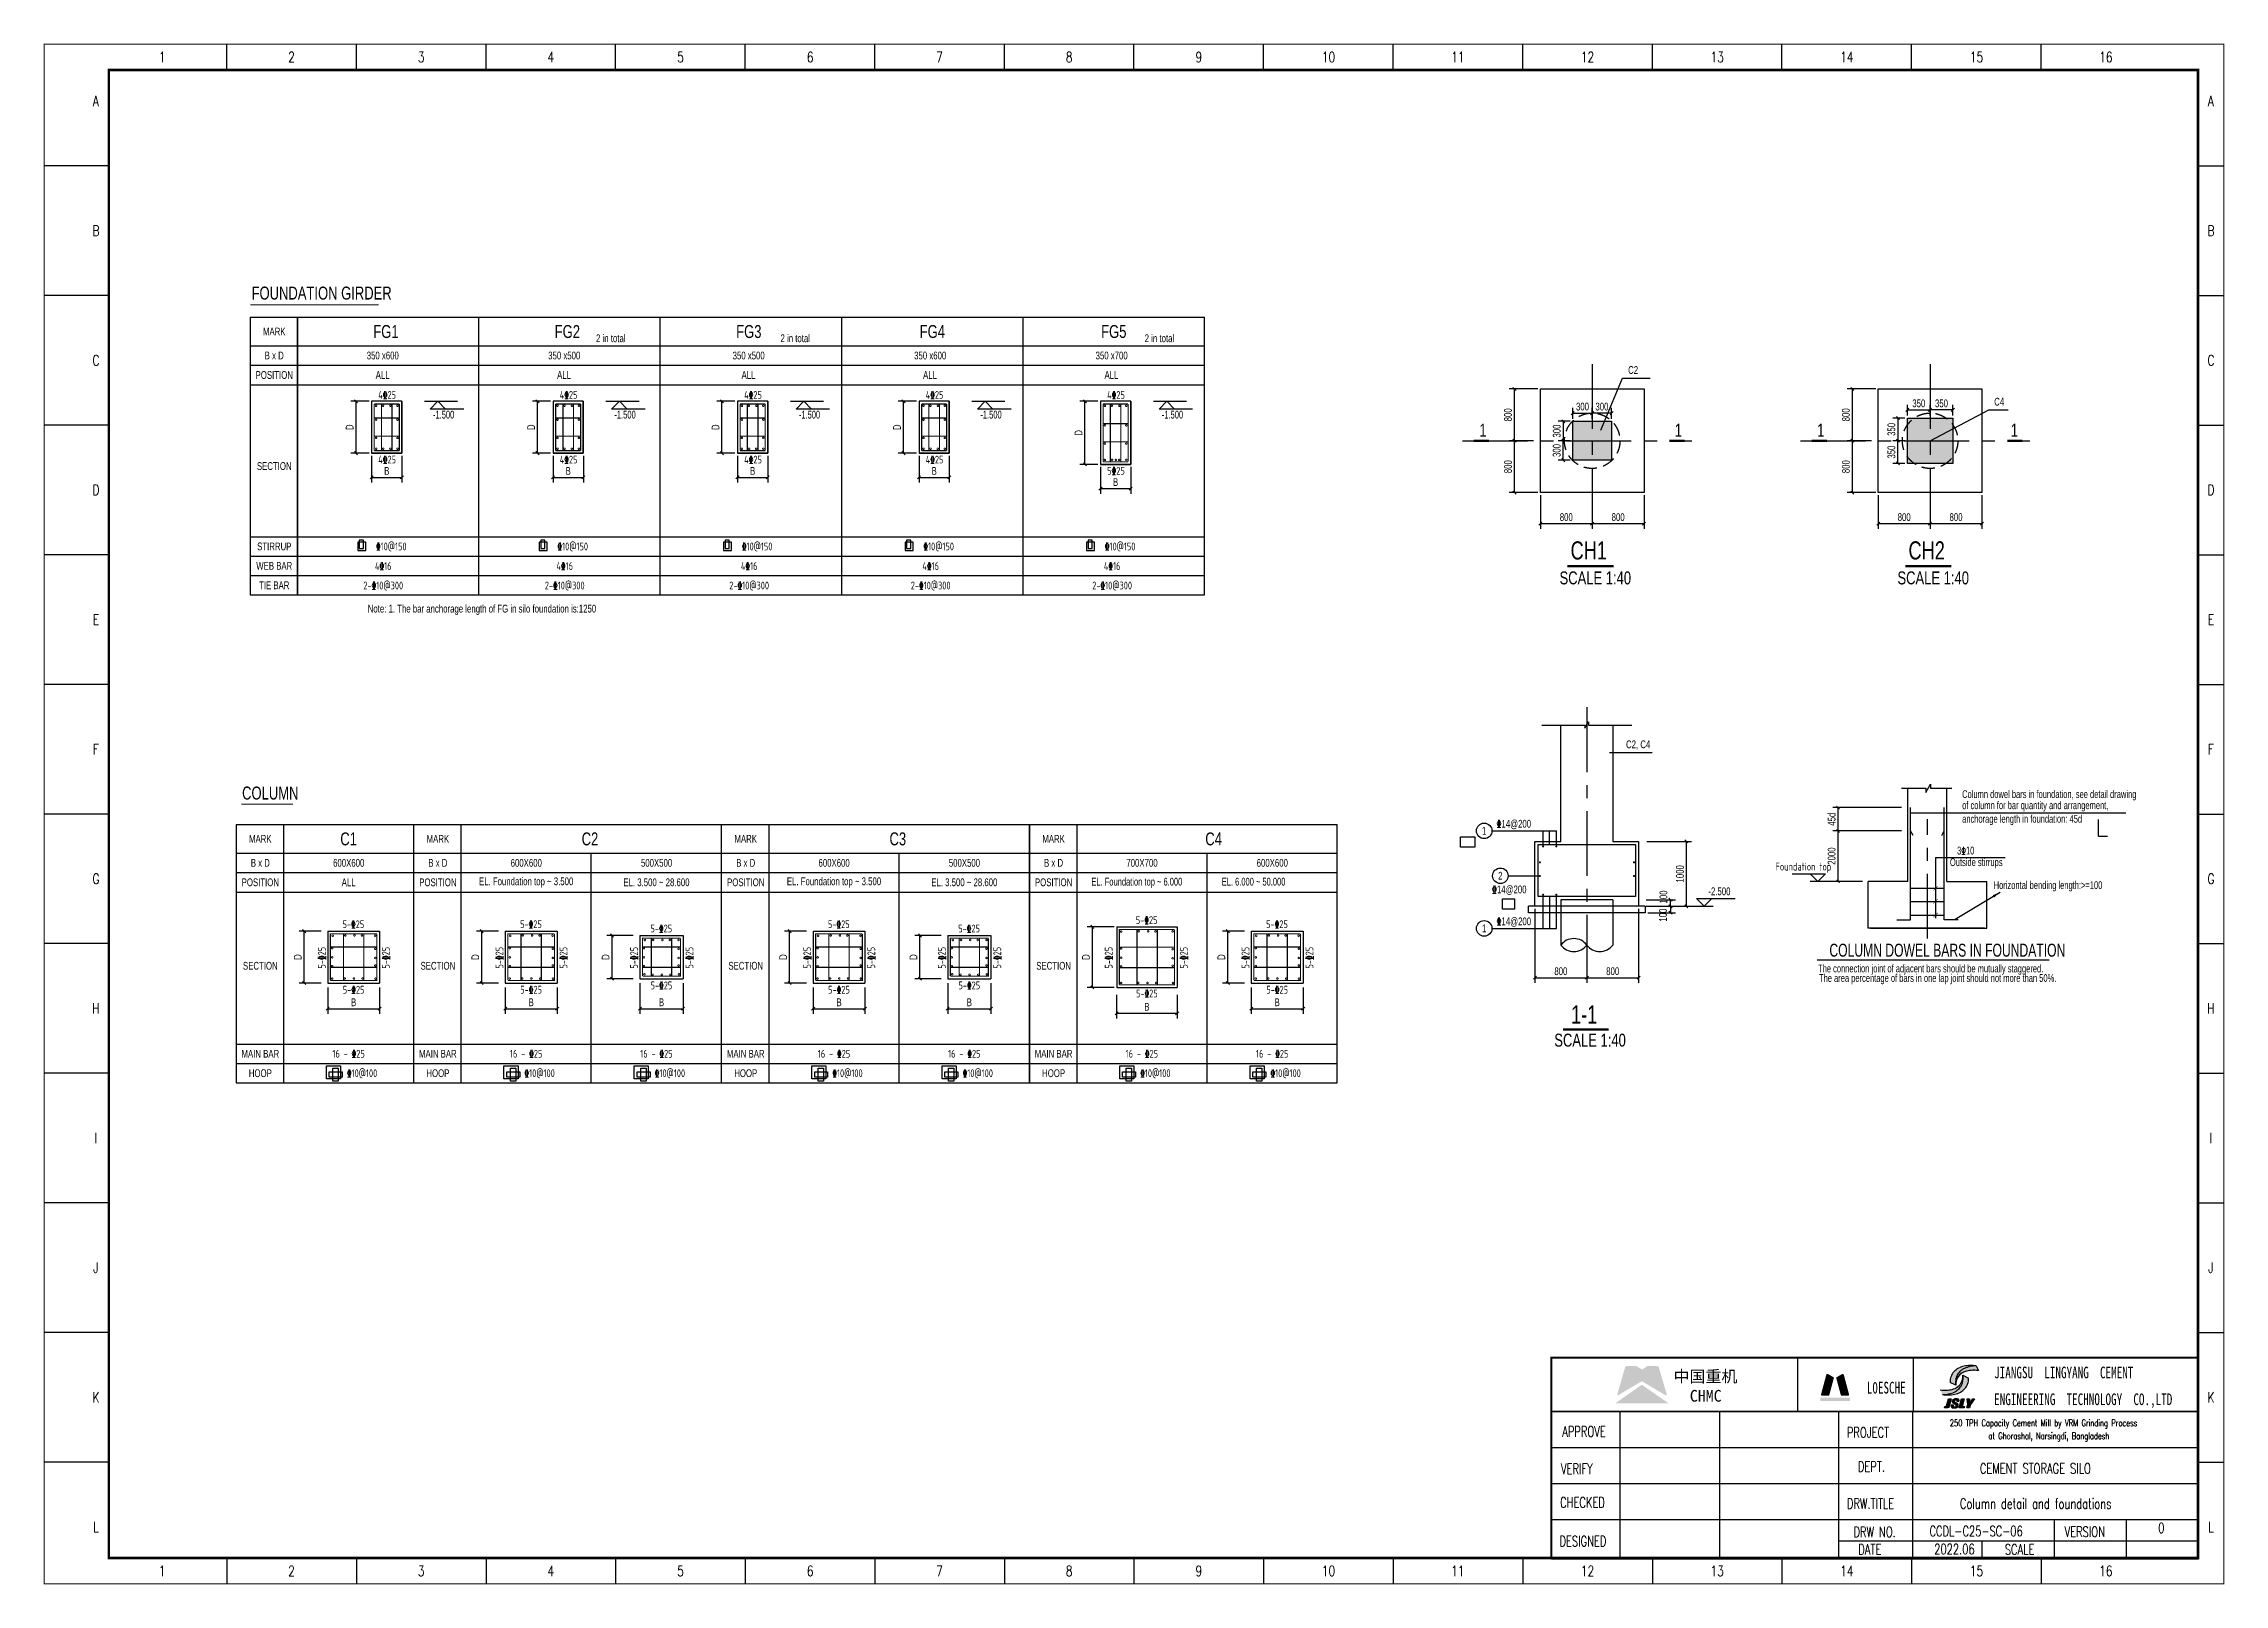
# Model space of a CAD drawing. Extents: x -84745 to 85, y -317996 to 13282.
# Drawn here: x -84050 to 85, y -317996 to -258561 of the extents above; entities that cross this region are included whole.
import ezdxf
from ezdxf.enums import TextEntityAlignment as Align

# ---------------------------------------------------------------- set-up
doc = ezdxf.new("R2010")
doc.units = 0
doc.header["$LTSCALE"] = 2000
doc.header["$MEASUREMENT"] = 0
doc.linetypes.add('CENTER', pattern=[2, 1.25, -0.25, 0.25, -0.25])
doc.linetypes.add('HIDDEN', pattern=[0.375, 0.25, -0.125])
doc.layers.get('0').update_dxf_attribs({"linetype": 'CONTINUOUS'})
doc.layers.get('DEFPOINTS').update_dxf_attribs({"linetype": 'CONTINUOUS'})
for name, color, linetype in [('1', 3, 'CONTINUOUS'), ('22', 7, 'CONTINUOUS'), ('3', 3, 'CONTINUOUS'), ('4', 2, 'CONTINUOUS'), ('5', 7, 'CONTINUOUS'), ('6', 1, 'CONTINUOUS'), ('7', 6, 'CONTINUOUS'), ('DIM', 7, 'CONTINUOUS'), ('P_OUTER_FRAME', 131, 'CONTINUOUS'), ('S_01', 3, 'CONTINUOUS'), ('S_02', 151, 'CENTER'), ('S_03_HIDD', 4, 'HIDDEN'), ('S_04', 2, 'CONTINUOUS'), ('S_05_DIMS', 7, 'CONTINUOUS'), ('S_06', 1, 'CONTINUOUS'), ('TEXT', 7, 'CONTINUOUS'), ('TK', 1, 'CONTINUOUS'), ('图层3', 1, 'CONTINUOUS')]:
    doc.layers.add(name, color=color, linetype=linetype)
doc.layers.add('Rahm7', color=7, linetype='CONTINUOUS', lineweight=50)
doc.styles.add('FS', font='kstxt.shx', dxfattribs={"width": 0.75, "bigfont": 'kshz.shx'})
doc.styles.add('HZFS', font='SIMPLEX', dxfattribs={"width": 0.7, "bigfont": 'HZFS'})
doc.styles.add('HZTXT', font='romans.shx', dxfattribs={"width": 0.7, "bigfont": 'hztxt.shx'})
doc.styles.add('KS', font='kstxt.shx', dxfattribs={"width": 0.75, "bigfont": 'kshz.shx'})
doc.styles.add('TK-HZ', font='txt.shx', dxfattribs={"width": 0.8, "bigfont": 'hztxt.shx'})
doc.styles.add('样3', font='tssdeng.shx', dxfattribs={"width": 0.7, "height": 300, "bigfont": 'tssdchn.shx'})
doc.dimstyles.new('KS50', dxfattribs={"dimtxt": 300, "dimasz": 120, "dimexe": 200, "dimexo": 100, "dimgap": 100, "dimtad": 1, "dimdec": 0, "dimlfac": 0.5, "dimzin": 14, "dimdsep": 46, "dimtxsty": 'KS', "dimblk": 'ARCHTICK', "dimcen": -900, "dimclrd": 7, "dimclre": 7, "dimclrt": 2, "dimadec": 0, "dimazin": 0, "dimtfac": 1, "dimtdec": 0, "dimtix": 1, "dimtmove": 2, "dimatfit": 2, "dimfxl": 1, "dimtolj": 1, "dimtzin": 14, "dimarcsym": 0})
doc.dimstyles.new('KSDIM0.3', dxfattribs={"dimtxt": 300, "dimasz": 120, "dimexe": 200, "dimexo": 100, "dimgap": 100, "dimtad": 1, "dimdec": 0, "dimlfac": 0.3, "dimzin": 14, "dimdsep": 46, "dimtxsty": 'KS', "dimblk1": 'OBLIQUE', "dimblk2": 'OBLIQUE', "dimsah": 1, "dimcen": -900, "dimclrd": 7, "dimclre": 7, "dimclrt": 2, "dimazin": 0, "dimtfac": 1, "dimtdec": 0, "dimtix": 1, "dimtmove": 2, "dimatfit": 2, "dimfxl": 1, "dimtolj": 1, "dimtzin": 14, "dimlwd": -3, "dimarcsym": 2})
doc.dimstyles.new('KSDIM0.8', dxfattribs={"dimtxt": 300, "dimasz": 120, "dimexe": 200, "dimexo": 100, "dimgap": 100, "dimtad": 1, "dimdec": 0, "dimlfac": 0.8, "dimzin": 14, "dimdsep": 46, "dimtxsty": 'KS', "dimblk1": 'OBLIQUE', "dimblk2": 'OBLIQUE', "dimsah": 1, "dimcen": -900, "dimclrd": 7, "dimclre": 7, "dimclrt": 2, "dimazin": 0, "dimtfac": 1, "dimtdec": 0, "dimtix": 1, "dimtmove": 2, "dimatfit": 2, "dimfxl": 1, "dimtolj": 1, "dimtzin": 14, "dimlwd": -3, "dimarcsym": 0})
doc.dimstyles.new('KSDIM1', dxfattribs={"dimtxt": 300, "dimasz": 120, "dimexe": 200, "dimexo": 100, "dimgap": 100, "dimtad": 1, "dimdec": 0, "dimzin": 14, "dimdsep": 46, "dimtxsty": 'KS', "dimblk1": 'OBLIQUE', "dimblk2": 'OBLIQUE', "dimsah": 1, "dimcen": -900, "dimclrd": 7, "dimclre": 7, "dimclrt": 2, "dimazin": 3, "dimtfac": 1, "dimtdec": 0, "dimtix": 1, "dimtmove": 2, "dimatfit": 2, "dimfxl": 1, "dimtolj": 1, "dimtzin": 14, "dimlwd": -3, "dimarcsym": 0})

msp = doc.modelspace()

# ---------------------------------------------------------------- texts
at = {"color": 7, "style": 'HZFS', "width": 0.7}
for s, p in [('APPROVE', (-25461.405, -312298.858)), ('  PROJECT', (-14864.399, -312335.224)), ('VERIFY', (-25510.241, -313737.691)), ('  DEPT.', (-14438.834, -313650.175)), ('CHECKED', (-25543.097, -315034.387)), ('DRW.TITLE', (-14477.291, -315076.902)), ('DESIGNED', (-25568.677, -316528.828)), (' DRW NO.', (-14418.203, -316171.338)), ('VERSION', (-6080.689, -316166.453)), ('  DATE', (-14421.419, -316847.682)), ('SCALE', (-8385.643, -316847.682))]:
    msp.add_text(s, height=400, dxfattribs=at).set_placement(p)
at = {"color": 7, "char_height": 451.16199, "width": 162378.90608, "attachment_point": 1, "style": 'HZFS'}
for s, insert in [('{\\fSimSun|b0|i0|c134|p54;JIANGSU  LINGYANG  CEMENT  }', (-8797.909, -309595.637)), ('{\\fSimSun|b0|i0|c134|p54;L0ESCHE}', (-13712.461, -310181.956)), ('{\\fSimSun|b0|i0|c134|p54;ENGINEERING  TECHNOLOGY  CO.,LTD}', (-8797.909, -310629.593))]:
    msp.add_mtext(s, dxfattribs=dict(at, insert=insert))
at = {"char_height": 451.63008, "attachment_point": 1}
for s, width, insert in [('{\\fSimSun|b0|i0|c134|p2;中国重机}', 2867.73607, (-21166.95, -309745.969)), ('{\\fSimSun|b0|i0|c134|p2;CHMC}', 773.30308, (-20539.686, -310495.201))]:
    msp.add_mtext_dynamic_manual_height_columns(s, width=width, gutter_width=12.5, heights=[0], dxfattribs=dict(at, insert=insert))
at = {"layer": '4', "width": 0.75}
for s, height, style, p in [('FOUNDATION GIRDER', 500, 'FS', (-76025.689, -268433.548)), ('C2', 300, 'KS', (-22918.672, -271300.208)), ('C4', 300, 'KS', (-8794.447, -272522.143)), ('1', 500, 'KS', (-28660.603, -273722.481)), ('1', 500, 'KS', (-21118.325, -273722.481)), ('1', 500, 'KS', (-15623.929, -273722.481)), ('1', 500, 'KS', (-8156.8, -273722.481)), ('CH1', 700, 'KS', (-25139.42, -278460.592)), ('CH2', 700, 'KS', (-12102.746, -278460.592)), ('SCALE 1:40', 500, 'KS', (-25564.62, -279420.17)), ('SCALE 1:40', 500, 'KS', (-12527.946, -279420.17)), ('C2, C4', 300, 'KS', (-22998.966, -285740.959)), ('COLUMN', 500, 'FS', (-76391.813, -287719.83)), ('SCALE 1:40', 500, 'KS', (-25767.322, -297251.986))]:
    msp.add_text(s, height=height, dxfattribs=dict(at, style=style)).set_placement(p)
for s, style, p in [('FG1', 'FS', (-70842.753, -269916.558)), ('FG2', 'FS', (-63842.385, -269916.558)), ('FG3', 'FS', (-56842.016, -269916.558)), ('FG4', 'FS', (-49762.378, -269916.558)), ('FG5', 'FS', (-42762.009, -269916.558)), ('C1', 'KS', (-72283.098, -289487.422)), ('C2', 'KS', (-62970.882, -289487.422)), ('C3', 'KS', (-51093.663, -289487.422)), ('C4', 'KS', (-38911.13, -289487.422))]:
    msp.add_text(s, height=500, dxfattribs=dict(at, style=style)).set_placement(p, align=Align.CENTER)
at = {"layer": '4', "color": 2, "style": '样3', "width": 0.7}
for s, p in [('4%%13225 ', (-70721.599, -272111.605)), ('4%%13225 ', (-63721.23, -272111.605)), ('4%%13225 ', (-56605.379, -272111.605)), ('4%%13225 ', (-49602.187, -272111.605)), ('4%%13225 ', (-42601.819, -272111.605)), ('4%%13225 ', (-70721.599, -274606.943)), ('4%%13225 ', (-63721.23, -274606.943)), ('4%%13225 ', (-56605.379, -274606.943)), ('4%%13225 ', (-49602.187, -274606.943)), ('5%%13225 ', (-42601.819, -275038.386))]:
    msp.add_text(s, height=300, dxfattribs=at).set_placement(p, align=Align.MIDDLE)
at = {"layer": '4'}
for s, style, width, p in [('%%13210@150', '样3', 0.7, (-70636.823, -277955.083)), ('%%13210@150', '样3', 0.7, (-63636.454, -277955.083)), ('%%13210@150', '样3', 0.7, (-56520.603, -277955.083)), ('%%13210@150', '样3', 0.7, (-49517.411, -277955.083)), ('%%13210@150', '样3', 0.7, (-42517.042, -277955.083)), ('2-%%13210@300', '样3', 0.7, (-70945.699, -279462.979)), ('4%%13216', '样3', 0.7, (-70945.699, -278712.979)), ('2-%%13210@300', '样3', 0.7, (-63945.33, -279462.979)), ('4%%13216', '样3', 0.7, (-63945.33, -278712.979)), ('2-%%13210@300', '样3', 0.7, (-56829.479, -279462.979)), ('4%%13216', '样3', 0.7, (-56829.479, -278712.979)), ('2-%%13210@300', '样3', 0.7, (-49826.287, -279462.979)), ('4%%13216', '样3', 0.7, (-49826.287, -278712.979)), ('2-%%13210@300', '样3', 0.7, (-42825.918, -279462.979)), ('4%%13216', '样3', 0.7, (-42825.918, -278712.979)), ('MARK', 'KS', 0.75, (-75688.439, -289237.422)), ('MARK', 'KS', 0.75, (-68838.706, -289237.422)), ('MARK', 'KS', 0.75, (-56961.486, -289237.422)), ('MARK', 'KS', 0.75, (-45084.267, -289237.422)), ('5-%%13225', '样3', 0.7, (-72097.792, -292530.595)), ('5-%%13225', '样3', 0.7, (-65248.059, -292530.595)), ('5-%%13225', '样3', 0.7, (-60220.573, -292697.262)), ('5-%%13225', '样3', 0.7, (-53370.84, -292530.595)), ('5-%%13225', '样3', 0.7, (-48343.354, -292697.262)), ('5-%%13225', '样3', 0.7, (-41493.621, -292371.595)), ('5-%%13225', '样3', 0.7, (-36466.134, -292530.595)), ('5-%%13225', '样3', 0.7, (-72090.025, -295055.678)), ('5-%%13225', '样3', 0.7, (-65240.292, -295055.678)), ('5-%%13225', '样3', 0.7, (-60212.806, -294889.012)), ('5-%%13225', '样3', 0.7, (-53363.073, -295055.678)), ('5-%%13225', '样3', 0.7, (-48335.586, -294889.012)), ('5-%%13225', '样3', 0.7, (-41485.853, -295199.678)), ('5-%%13225', '样3', 0.7, (-36458.367, -295055.678)), ('16 - %%13225', '样3', 0.7, (-72283.098, -297525.946)), ('16 - %%13225', '样3', 0.7, (-65433.365, -297525.946)), ('16 - %%13225', '样3', 0.7, (-60405.879, -297525.946)), ('16 - %%13225', '样3', 0.7, (-53556.146, -297525.946)), ('16 - %%13225', '样3', 0.7, (-48528.659, -297525.946)), ('16 - %%13225', '样3', 0.7, (-41678.927, -297525.946)), ('16 - %%13225', '样3', 0.7, (-36651.44, -297525.946)), ('%%13210@100', '样3', 0.7, (-71762.505, -298275.946)), ('%%13210@100', '样3', 0.7, (-64912.772, -298275.946)), ('%%13210@100', '样3', 0.7, (-59885.286, -298275.946)), ('%%13210@100', '样3', 0.7, (-53035.553, -298275.946)), ('%%13210@100', '样3', 0.7, (-48008.067, -298275.946)), ('%%13210@100', '样3', 0.7, (-41158.334, -298275.946)), ('%%13210@100', '样3', 0.7, (-36130.848, -298275.946))]:
    msp.add_text(s, height=300, dxfattribs=dict(at, style=style, width=width)).set_placement(p, align=Align.MIDDLE)
at = {"layer": '5', "style": '样3', "width": 0.7}
for p in [(-73314.651, -293823.175), (-70844.602, -293823.175), (-66464.918, -293823.175), (-63994.87, -293823.175), (-61270.765, -293823.175), (-59134.05, -293823.175), (-54587.699, -293823.175), (-52117.65, -293823.175), (-49393.546, -293823.175), (-47256.831, -293823.175), (-42959.48, -293823.175), (-40061.431, -293823.175), (-37682.993, -293823.175), (-35212.945, -293823.175)]:
    msp.add_text('5-%%13225', height=300, rotation=90, dxfattribs=at).set_placement(p, align=Align.MIDDLE)
at = {"layer": 'DIM', "width": 0.7}
for s, height, style, p in [('250 TPH Capacity Cement Mill by VRM Grinding Process ', 256, 'HZTXT', (-10508.591, -311897.427)), ('at Ghorashal, Narsingdi, Bangladesh', 256, 'HZTXT', (-9019.84, -312397.427)), ('0', 400, 'HZFS', (-2469.542, -316019.284)), ('2022.06', 400, 'HZFS', (-11109.575, -316834.228))]:
    msp.add_text(s, height=height, dxfattribs=dict(at, style=style)).set_placement(p)
at = {"layer": 'P_OUTER_FRAME', "style": 'HZFS', "width": 0.7}
for s, p in [('CEMENT STORAGE SILO', (-7206.964, -313524.011)), ('Column detail and foundations', (-7195.452, -314871.174)), ('CCDL-C25-SC-06', (-9492.161, -315940.674))]:
    msp.add_text(s, height=400, dxfattribs=at).set_placement(p, align=Align.MIDDLE)
at = {"layer": 'S_01', "style": 'KS', "width": 0.7}
msp.add_text('COLUMN DOWEL BARS IN FOUNDATION', height=500, dxfattribs=at).set_placement((-15153.342, -293781.704))
at = {"layer": 'S_04', "ltscale": 20, "style": 'KS', "width": 0.7}
for p in [(-69028.917, -272872.492), (-62028.548, -272872.492), (-54912.697, -272872.492), (-47909.505, -272872.492), (-40909.136, -272872.492)]:
    msp.add_text('-1.500', height=300, dxfattribs=at).set_placement(p, align=Align.MIDDLE_LEFT)
at = {"layer": 'S_04'}
for s, height, style, width, p in [('Note: 1. The bar anchorage length of FG in silo foundation is:1250', 300, 'KS', 0.75, (-71544.778, -280506.417)), ('Column dowel bars in foundation, see detail drawing', 300, 'KS', 0.7, (-10032.069, -287662.656)), ('of column for bar quantity and arrangement,', 300, 'KS', 0.7, (-10032.069, -288091.327)), ('anchorage length in foundation: 45d', 300, 'KS', 0.7, (-10032.069, -288615.117)), ('Foundation top', 300, '样3', 0.7, (-17231.921, -290458.107)), ('Outside stirrups', 300, 'KS', 0.7, (-10503.015, -290286.911)), ('3%%13110', 300, 'KS', 0.7, (-10225.991, -289840.088)), ('Horizontal bending length:>=100', 300, 'KS', 0.7, (-8814.542, -291171.801)), ('-2.500', 300, 'KS', 0.75, (-19822.386, -291411.896)), (' The connection joint of adjacent bars should be mutually staggered.', 300, 'KS', 0.7, (-15671.141, -294386.966)), (' The area percentage of bars in one lap joint should not more than 50%.', 300, 'KS', 0.7, (-15634.141, -294755.662)), ('1-1', 700, 'KS', 0.75, (-25121.921, -296360.587))]:
    msp.add_text(s, height=height, dxfattribs=dict(at, style=style, width=width)).set_placement(p)
at = {"layer": 'S_04', "style": 'KS', "width": 0.75}
for s, p in [('%%13214@200', (-27329.564, -288804.682)), ('1', (-28475.536, -289076.268)), ('%%13214@200', (-27506.125, -291338.647)), ('2', (-27850.536, -290810.246)), ('1', (-28475.536, -292840.285)), ('%%13214@200', (-27329.564, -292568.699))]:
    msp.add_text(s, height=300, dxfattribs=at).set_placement(p, align=Align.CENTER)
at = {"layer": 'TEXT', "color": 7, "style": 'KS', "width": 0.75}
for s, p in [('MARK', (-75151.675, -269666.558)), ('2 in total', (-62167.614, -269920.81)), ('2 in total', (-55051.762, -269920.81)), ('2 in total', (-41000.672, -269920.81)), ('B x D', (-75151.675, -270591.558)), ('350 x600', (-70964.251, -270591.558)), ('350 x500', (-63963.883, -270591.558)), ('350 x500', (-56848.031, -270591.558)), ('350 x600', (-49844.84, -270591.558)), ('350 x700', (-42844.471, -270591.558)), ('POSITION', (-75151.675, -271341.558)), ('ALL', (-70971.232, -271341.558)), ('ALL', (-63970.863, -271341.558)), ('ALL', (-56855.012, -271341.558)), ('ALL', (-49851.82, -271341.558)), ('ALL', (-42851.452, -271341.558)), ('SECTION', (-75151.675, -274855.524)), ('STIRRUP', (-75151.675, -277955.083)), ('WEB BAR', (-75151.675, -278705.083)), ('TIE BAR', (-75151.675, -279455.083)), ('B x D', (-75688.439, -290162.422)), ('600X600', (-72278.118, -290162.422)), ('B x D', (-68838.706, -290162.422)), ('600X600', (-65428.385, -290162.422)), ('500X500', (-60400.898, -290162.422)), ('B x D', (-56961.486, -290162.422)), ('600X600', (-53551.165, -290162.422)), ('500X500', (-48523.679, -290162.422)), ('B x D', (-45084.267, -290162.422)), ('700X700', (-41673.946, -290162.422)), ('600X600', (-36646.46, -290162.422)), ('POSITION', (-75688.439, -290912.422)), ('ALL', (-72283.098, -290912.422)), ('POSITION', (-68838.706, -290912.422)), ('EL. Foundation top ~ 3.500', (-65433.365, -290912.422)), ('EL. 3.500 ~ 28.600', (-60405.879, -290912.422)), ('POSITION', (-56961.486, -290912.422)), ('EL. Foundation top ~ 3.500', (-53556.146, -290912.422)), ('EL. 3.500 ~ 28.600', (-48528.659, -290912.422)), ('POSITION', (-45084.267, -290912.422)), ('SECTION', (-75688.439, -294132.736)), ('SECTION', (-68838.706, -294132.736)), ('SECTION', (-56961.486, -294132.736)), ('SECTION', (-45084.267, -294132.736)), ('MAIN BAR', (-75688.439, -297525.946)), ('MAIN BAR', (-68838.706, -297525.946)), ('MAIN BAR', (-56961.486, -297525.946)), ('MAIN BAR', (-45084.267, -297525.946)), ('HOOP', (-75688.439, -298275.946)), ('HOOP', (-68838.706, -298275.946)), ('HOOP', (-56961.486, -298275.946)), ('HOOP', (-45084.267, -298275.946))]:
    msp.add_text(s, height=300, dxfattribs=at).set_placement(p, align=Align.MIDDLE)
at = {"layer": 'TEXT', "style": 'KS', "width": 0.7}
for s, p in [('EL. Foundation top ~ 6.000', (-43626.427, -291038.422)), ('EL. 6.000 ~ 50.000', (-38598.94, -291038.422))]:
    msp.add_text(s, height=300, dxfattribs=at).set_placement(p)

# ---------------------------------------------------------------- blocks, each defined once
blk = doc.blocks.new('_OBLIQUE')
at = {"color": 1}
blk.add_line((-0.5, -0.5), (0.5, 0.5), dxfattribs=at)
blk = doc.blocks.new('*D136')
at = {"layer": 'DEFPOINTS', "color": 0, "transparency": 16777216}
for p in [(-22318, -291836), (-22263, -292086), (-21285, -292086)]:
    blk.add_point(p, dxfattribs=at)
at = {"layer": 'S_04', "color": 7, "lineweight": -2, "transparency": 16777216}
for p, q in [((-22218, -291836), (-21085, -291836)), ((-22163, -292086), (-21085, -292086))]:
    blk.add_line(p, q, dxfattribs=at)
at = {"layer": 'S_04', "color": 7, "lineweight": -3, "transparency": 16777216}
blk.add_line((-21285, -291836), (-21285, -292086), dxfattribs=at)
at = {"layer": 'S_04', "color": 7, "linetype": 'ByBlock', "lineweight": -3, "transparency": 16777216, "xscale": 120, "yscale": 120, "zscale": 120}
for p, rotation in [((-21285, -291836), 90), ((-21285, -292086), 270)]:
    blk.add_blockref('_OBLIQUE', p, dxfattribs=dict(at, rotation=rotation))
at = {"layer": 'S_04', "color": 2, "transparency": 16777216, "insert": (-21573, -292178), "char_height": 300, "attachment_point": 5, "rotation": 90, "style": 'KS'}
blk.add_mtext('\\A1;100', dxfattribs=at)
blk = doc.blocks.new('*D137')
at = {"layer": 'DEFPOINTS', "color": 0, "transparency": 16777216}
for p in [(-22318, -291586), (-22318, -291836), (-21285, -291586)]:
    blk.add_point(p, dxfattribs=at)
at = {"layer": 'S_04', "color": 7, "lineweight": -2, "transparency": 16777216}
for p, q in [((-22218, -291586), (-21085, -291586)), ((-22218, -291836), (-21085, -291836))]:
    blk.add_line(p, q, dxfattribs=at)
at = {"layer": 'S_04', "color": 7, "lineweight": -3, "transparency": 16777216}
blk.add_line((-21285, -291836), (-21285, -291586), dxfattribs=at)
at = {"layer": 'S_04', "color": 7, "linetype": 'ByBlock', "lineweight": -3, "transparency": 16777216, "xscale": 120, "yscale": 120, "zscale": 120}
for p, rotation in [((-21285, -291586), 90), ((-21285, -291836), 270)]:
    blk.add_blockref('_OBLIQUE', p, dxfattribs=dict(at, rotation=rotation))
at = {"layer": 'S_04', "color": 2, "transparency": 16777216, "insert": (-21555, -291479), "char_height": 300, "attachment_point": 5, "rotation": 90, "style": 'KS'}
blk.add_mtext('\\A1;100', dxfattribs=at)
blk = doc.blocks.new('*D138')
at = {"layer": 'DEFPOINTS', "color": 0, "transparency": 16777216}
for p in [(-22295, -289336), (-20669, -289336), (-22295, -291836)]:
    blk.add_point(p, dxfattribs=at)
at = {"layer": 'S_04', "color": 7, "lineweight": -2, "transparency": 16777216}
for p, q in [((-22195, -289336), (-20469, -289336)), ((-22195, -291836), (-20469, -291836))]:
    blk.add_line(p, q, dxfattribs=at)
at = {"layer": 'S_04', "color": 7, "lineweight": -3, "transparency": 16777216}
blk.add_line((-20669, -291836), (-20669, -289336), dxfattribs=at)
at = {"layer": 'S_04', "color": 7, "linetype": 'ByBlock', "lineweight": -3, "transparency": 16777216, "xscale": 120, "yscale": 120, "zscale": 120}
for p, rotation in [((-20669, -289336), 90), ((-20669, -291836), 270)]:
    blk.add_blockref('_OBLIQUE', p, dxfattribs=dict(at, rotation=rotation))
at = {"layer": 'S_04', "color": 2, "transparency": 16777216, "insert": (-20919, -290586), "char_height": 300, "attachment_point": 5, "rotation": 90, "style": 'KS'}
blk.add_mtext('\\A1;1000', dxfattribs=at)
blk = doc.blocks.new('*D139')
at = {"layer": 'DEFPOINTS', "color": 0, "transparency": 16777216}
for p in [(-25422, -273880), (-25054, -273880), (-25054, -274630)]:
    blk.add_point(p, dxfattribs=at)
at = {"layer": 'S_04', "color": 7, "lineweight": -2, "transparency": 16777216}
for p, q in [((-25154, -273880), (-25622, -273880)), ((-25154, -274630), (-25622, -274630))]:
    blk.add_line(p, q, dxfattribs=at)
at = {"layer": 'S_04', "color": 7, "lineweight": -3, "transparency": 16777216}
blk.add_line((-25422, -274630), (-25422, -273880), dxfattribs=at)
at = {"layer": 'S_04', "color": 7, "linetype": 'ByBlock', "lineweight": -3, "transparency": 16777216, "xscale": 120, "yscale": 120, "zscale": 120}
for p, rotation in [((-25422, -273880), 90), ((-25422, -274630), 270)]:
    blk.add_blockref('_OBLIQUE', p, dxfattribs=dict(at, rotation=rotation))
at = {"layer": 'S_04', "color": 2, "transparency": 16777216, "insert": (-25672, -274255), "char_height": 300, "attachment_point": 5, "rotation": 90, "style": 'KS'}
blk.add_mtext('\\A1;300', dxfattribs=at)
blk = doc.blocks.new('*D140')
at = {"layer": 'DEFPOINTS', "color": 0, "transparency": 16777216}
for p in [(-25054, -273130), (-24304, -272814), (-24304, -273130)]:
    blk.add_point(p, dxfattribs=at)
at = {"layer": 'S_04', "color": 7, "lineweight": -2, "transparency": 16777216}
for p, q in [((-25054, -273030), (-25054, -272614)), ((-24304, -273030), (-24304, -272614))]:
    blk.add_line(p, q, dxfattribs=at)
at = {"layer": 'S_04', "color": 7, "lineweight": -3, "transparency": 16777216}
blk.add_line((-25054, -272814), (-24304, -272814), dxfattribs=at)
at = {"layer": 'S_04', "color": 7, "linetype": 'ByBlock', "lineweight": -3, "transparency": 16777216, "xscale": 120, "yscale": 120, "zscale": 120, "rotation": 180}
blk.add_blockref('_OBLIQUE', (-25054, -272814), dxfattribs=at)
at = {"layer": 'S_04', "color": 7, "linetype": 'ByBlock', "lineweight": -3, "transparency": 16777216, "xscale": 120, "yscale": 120, "zscale": 120}
blk.add_blockref('_OBLIQUE', (-24304, -272814), dxfattribs=at)
at = {"layer": 'S_04', "color": 2, "transparency": 16777216, "insert": (-24679, -272564), "char_height": 300, "attachment_point": 5, "style": 'KS'}
blk.add_mtext('\\A1;300', dxfattribs=at)
blk = doc.blocks.new('*D141')
at = {"layer": 'DEFPOINTS', "color": 0, "transparency": 16777216}
for p in [(-24304, -275880), (-22304, -275880), (-22304, -277077)]:
    blk.add_point(p, dxfattribs=at)
at = {"layer": 'S_04', "color": 7, "lineweight": -2, "transparency": 16777216}
for p, q in [((-24304, -275980), (-24304, -277277)), ((-22304, -275980), (-22304, -277277))]:
    blk.add_line(p, q, dxfattribs=at)
at = {"layer": 'S_04', "color": 7, "lineweight": -3, "transparency": 16777216}
blk.add_line((-24304, -277077), (-22304, -277077), dxfattribs=at)
at = {"layer": 'S_04', "color": 7, "linetype": 'ByBlock', "lineweight": -3, "transparency": 16777216, "xscale": 120, "yscale": 120, "zscale": 120, "rotation": 180}
blk.add_blockref('_OBLIQUE', (-24304, -277077), dxfattribs=at)
at = {"layer": 'S_04', "color": 7, "linetype": 'ByBlock', "lineweight": -3, "transparency": 16777216, "xscale": 120, "yscale": 120, "zscale": 120}
blk.add_blockref('_OBLIQUE', (-22304, -277077), dxfattribs=at)
at = {"layer": 'S_04', "color": 2, "transparency": 16777216, "insert": (-23304, -276827), "char_height": 300, "attachment_point": 5, "style": 'KS'}
blk.add_mtext('\\A1;800', dxfattribs=at)
blk = doc.blocks.new('*D142')
at = {"layer": 'DEFPOINTS', "color": 0, "transparency": 16777216}
for p in [(-27303, -271880), (-26304, -271880), (-26464, -273880)]:
    blk.add_point(p, dxfattribs=at)
at = {"layer": 'S_04', "color": 7, "lineweight": -2, "transparency": 16777216}
for p, q in [((-26404, -271880), (-27503, -271880)), ((-26564, -273880), (-27503, -273880))]:
    blk.add_line(p, q, dxfattribs=at)
at = {"layer": 'S_04', "color": 7, "lineweight": -3, "transparency": 16777216}
blk.add_line((-27303, -273880), (-27303, -271880), dxfattribs=at)
at = {"layer": 'S_04', "color": 7, "linetype": 'ByBlock', "lineweight": -3, "transparency": 16777216, "xscale": 120, "yscale": 120, "zscale": 120}
for p, rotation in [((-27303, -271880), 90), ((-27303, -273880), 270)]:
    blk.add_blockref('_OBLIQUE', p, dxfattribs=dict(at, rotation=rotation))
at = {"layer": 'S_04', "color": 2, "transparency": 16777216, "insert": (-27553, -272880), "char_height": 300, "attachment_point": 5, "rotation": 90, "style": 'KS'}
blk.add_mtext('\\A1;800', dxfattribs=at)
blk = doc.blocks.new('*D143')
at = {"layer": 'DEFPOINTS', "color": 0, "transparency": 16777216}
for p in [(-27303, -273880), (-26464, -273880), (-26304, -275880)]:
    blk.add_point(p, dxfattribs=at)
at = {"layer": 'S_04', "color": 7, "lineweight": -2, "transparency": 16777216}
for p, q in [((-26564, -273880), (-27503, -273880)), ((-26404, -275880), (-27503, -275880))]:
    blk.add_line(p, q, dxfattribs=at)
at = {"layer": 'S_04', "color": 7, "lineweight": -3, "transparency": 16777216}
blk.add_line((-27303, -275880), (-27303, -273880), dxfattribs=at)
at = {"layer": 'S_04', "color": 7, "linetype": 'ByBlock', "lineweight": -3, "transparency": 16777216, "xscale": 120, "yscale": 120, "zscale": 120}
for p, rotation in [((-27303, -273880), 90), ((-27303, -275880), 270)]:
    blk.add_blockref('_OBLIQUE', p, dxfattribs=dict(at, rotation=rotation))
at = {"layer": 'S_04', "color": 2, "transparency": 16777216, "insert": (-27553, -274880), "char_height": 300, "attachment_point": 5, "rotation": 90, "style": 'KS'}
blk.add_mtext('\\A1;800', dxfattribs=at)
blk = doc.blocks.new('*D144')
at = {"layer": 'DEFPOINTS', "color": 0, "transparency": 16777216}
for p in [(-26304, -275880), (-24304, -275880), (-24304, -277077)]:
    blk.add_point(p, dxfattribs=at)
at = {"layer": 'S_04', "color": 7, "lineweight": -2, "transparency": 16777216}
for p, q in [((-26304, -275980), (-26304, -277277)), ((-24304, -275980), (-24304, -277277))]:
    blk.add_line(p, q, dxfattribs=at)
at = {"layer": 'S_04', "color": 7, "lineweight": -3, "transparency": 16777216}
blk.add_line((-26304, -277077), (-24304, -277077), dxfattribs=at)
at = {"layer": 'S_04', "color": 7, "linetype": 'ByBlock', "lineweight": -3, "transparency": 16777216, "xscale": 120, "yscale": 120, "zscale": 120, "rotation": 180}
blk.add_blockref('_OBLIQUE', (-26304, -277077), dxfattribs=at)
at = {"layer": 'S_04', "color": 7, "linetype": 'ByBlock', "lineweight": -3, "transparency": 16777216, "xscale": 120, "yscale": 120, "zscale": 120}
blk.add_blockref('_OBLIQUE', (-24304, -277077), dxfattribs=at)
at = {"layer": 'S_04', "color": 2, "transparency": 16777216, "insert": (-25304, -276827), "char_height": 300, "attachment_point": 5, "style": 'KS'}
blk.add_mtext('\\A1;800', dxfattribs=at)
blk = doc.blocks.new('*D145')
at = {"layer": 'DEFPOINTS', "color": 0, "transparency": 16777216}
for p in [(-24304, -272814), (-24304, -273130), (-23554, -273130)]:
    blk.add_point(p, dxfattribs=at)
at = {"layer": 'S_04', "color": 7, "lineweight": -2, "transparency": 16777216}
for p, q in [((-24304, -273030), (-24304, -272614)), ((-23554, -273030), (-23554, -272614))]:
    blk.add_line(p, q, dxfattribs=at)
at = {"layer": 'S_04', "color": 7, "lineweight": -3, "transparency": 16777216}
blk.add_line((-23554, -272814), (-24304, -272814), dxfattribs=at)
at = {"layer": 'S_04', "color": 7, "linetype": 'ByBlock', "lineweight": -3, "transparency": 16777216, "xscale": 120, "yscale": 120, "zscale": 120, "rotation": 180}
blk.add_blockref('_OBLIQUE', (-24304, -272814), dxfattribs=at)
at = {"layer": 'S_04', "color": 7, "linetype": 'ByBlock', "lineweight": -3, "transparency": 16777216, "xscale": 120, "yscale": 120, "zscale": 120}
blk.add_blockref('_OBLIQUE', (-23554, -272814), dxfattribs=at)
at = {"layer": 'S_04', "color": 2, "transparency": 16777216, "insert": (-23929, -272564), "char_height": 300, "attachment_point": 5, "style": 'KS'}
blk.add_mtext('\\A1;300', dxfattribs=at)
blk = doc.blocks.new('*D146')
at = {"layer": 'DEFPOINTS', "color": 0, "transparency": 16777216}
for p in [(-25054, -273130), (-25422, -273880), (-25054, -273880)]:
    blk.add_point(p, dxfattribs=at)
at = {"layer": 'S_04', "color": 7, "lineweight": -2, "transparency": 16777216}
for p, q in [((-25154, -273130), (-25622, -273130)), ((-25154, -273880), (-25622, -273880))]:
    blk.add_line(p, q, dxfattribs=at)
at = {"layer": 'S_04', "color": 7, "lineweight": -3, "transparency": 16777216}
blk.add_line((-25422, -273130), (-25422, -273880), dxfattribs=at)
at = {"layer": 'S_04', "color": 7, "linetype": 'ByBlock', "lineweight": -3, "transparency": 16777216, "xscale": 120, "yscale": 120, "zscale": 120}
for p, rotation in [((-25422, -273130), 90), ((-25422, -273880), 270)]:
    blk.add_blockref('_OBLIQUE', p, dxfattribs=dict(at, rotation=rotation))
at = {"layer": 'S_04', "color": 2, "transparency": 16777216, "insert": (-25672, -273505), "char_height": 300, "attachment_point": 5, "rotation": 90, "style": 'KS'}
blk.add_mtext('\\A1;300', dxfattribs=at)
blk = doc.blocks.new('_ArchTick')
at = {"color": 0, "linetype": 'ByBlock', "const_width": 0.3}
blk.add_lwpolyline([(-0.5, -0.5), (0.5, 0.5)], dxfattribs=at)
blk = doc.blocks.new('*D147')
at = {"layer": 'DEFPOINTS', "color": 0, "transparency": 16777216}
for p in [(-14815, -288028), (-12271, -288028), (-12271, -288928)]:
    blk.add_point(p, dxfattribs=at)
at = {"layer": 'S_01', "color": 7, "lineweight": -2, "transparency": 16777216}
for p, q in [((-12371, -288028), (-15015, -288028)), ((-14815, -288928), (-14815, -288028)), ((-12371, -288928), (-15015, -288928))]:
    blk.add_line(p, q, dxfattribs=at)
at = {"layer": 'S_01', "color": 7, "linetype": 'ByBlock', "lineweight": -2, "transparency": 16777216, "xscale": 120, "yscale": 120, "zscale": 120}
for p, rotation in [((-14815, -288028), 90), ((-14815, -288928), 270)]:
    blk.add_blockref('_ArchTick', p, dxfattribs=dict(at, rotation=rotation))
at = {"layer": 'S_01', "color": 2, "transparency": 16777216, "insert": (-15065, -288478), "char_height": 300, "attachment_point": 5, "rotation": 90, "style": 'KS'}
blk.add_mtext('\\A1;45d', dxfattribs=at)
blk = doc.blocks.new('*D148')
at = {"layer": 'DEFPOINTS', "color": 0, "transparency": 16777216}
for p in [(-14816, -288928), (-12271, -288928), (-13781, -290878)]:
    blk.add_point(p, dxfattribs=at)
at = {"layer": 'S_01', "color": 7, "lineweight": -2, "transparency": 16777216}
for p, q in [((-12371, -288928), (-15016, -288928)), ((-14816, -290878), (-14816, -288928)), ((-13881, -290878), (-15016, -290878))]:
    blk.add_line(p, q, dxfattribs=at)
at = {"layer": 'S_01', "color": 7, "linetype": 'ByBlock', "lineweight": -2, "transparency": 16777216, "xscale": 120, "yscale": 120, "zscale": 120}
for p, rotation in [((-14816, -288928), 90), ((-14816, -290878), 270)]:
    blk.add_blockref('_ArchTick', p, dxfattribs=dict(at, rotation=rotation))
at = {"layer": 'S_01', "color": 2, "transparency": 16777216, "insert": (-15066, -289903), "char_height": 300, "attachment_point": 5, "rotation": 90, "style": 'KS'}
blk.add_mtext('\\A1;2000', dxfattribs=at)
blk = doc.blocks.new('ARROWELD')
at = {"color": 7}
blk.add_solid([(3, -0.5), (3, 0.5), (0, 0)], dxfattribs=at)
blk = doc.blocks.new('A1-1')
at = {"layer": 'TK', "color": 7}
for p, q in [((7050, 58400), (7050, 59400)), ((12050, 58400), (12050, 59400)), ((17050, 58400), (17050, 59400)), ((22050, 58400), (22050, 59400)), ((27050, 58400), (27050, 59400)), ((32050, 58400), (32050, 59400)), ((37050, 58400), (37050, 59400)), ((42050, 58400), (42050, 59400)), ((47050, 58400), (47050, 59400)), ((52050, 58400), (52050, 59400)), ((57050, 58400), (57050, 59400)), ((62050, 58400), (62050, 59400)), ((67050, 58400), (67050, 59400)), ((72050, 58400), (72050, 59400)), ((77050, 58400), (77050, 59400)), ((2500, 54700), (0, 54700)), ((83100, 54700), (84100, 54700)), ((2500, 49700), (0, 49700)), ((83100, 49700), (84100, 49700)), ((2500, 44700), (0, 44700)), ((83100, 44700), (84100, 44700)), ((2500, 39700), (0, 39700)), ((83100, 39700), (84100, 39700)), ((2500, 34700), (0, 34700)), ((83100, 34700), (84100, 34700)), ((2500, 29700), (0, 29700)), ((83100, 29700), (84100, 29700)), ((2500, 24700), (0, 24700)), ((83100, 24700), (84100, 24700)), ((2500, 19700), (0, 19700)), ((83100, 19700), (84100, 19700)), ((2500, 14700), (0, 14700)), ((83100, 14700), (84100, 14700)), ((2500, 9700), (0, 9700)), ((83100, 9700), (84100, 9700)), ((2500, 4700), (0, 4700)), ((83100, 4700), (84100, 4700)), ((7050, 1000), (7050, 0)), ((12050, 1000), (12050, 0)), ((17050, 1000), (17050, 0)), ((22050, 1000), (22050, 0)), ((27050, 1000), (27050, 0)), ((32050, 1000), (32050, 0)), ((37050, 1000), (37050, 0)), ((42050, 1000), (42050, 0)), ((47050, 1000), (47050, 0)), ((52050, 1000), (52050, 0)), ((57050, 1000), (57050, 0)), ((62050, 1000), (62050, 0)), ((67050, 1000), (67050, 0)), ((72050, 1000), (72050, 0)), ((77050, 1000), (77050, 0))]:
    blk.add_line(p, q, dxfattribs=at)
for points, const_width in [([(0, 0), (84100, 0), (84100, 59400), (0, 59400)], 35), ([(2500, 1000), (83100, 1000), (83100, 58400), (2500, 58400)], 100)]:
    blk.add_lwpolyline(points, close=True, dxfattribs=dict(at, const_width=const_width))
at = {"layer": 'TK', "color": 7, "style": 'TK-HZ', "width": 0.75}
for s, p in [('1', (4550, 58900)), ('2', (9550, 58900)), ('3', (14550, 58900)), ('4', (19550, 58900)), ('5', (24550, 58900)), ('6', (29550, 58900)), ('7', (34550, 58900)), ('8', (39550, 58900)), ('9', (44550, 58900)), ('10', (49550, 58900)), ('11', (54550, 58900)), ('12', (59550, 58900)), ('13', (64550, 58900)), ('14', (69550, 58900)), ('15', (74550, 58900)), ('16', (79550, 58900)), ('A', (2000, 57200)), ('A', (83600, 57200)), ('B', (2000, 52200)), ('B', (83600, 52200)), ('C', (2000, 47200)), ('C', (83600, 47200)), ('D', (2000, 42200)), ('D', (83600, 42200)), ('E', (2000, 37200)), ('E', (83600, 37200)), ('F', (2000, 32200)), ('F', (83600, 32200)), ('G', (2000, 27200)), ('G', (83600, 27200)), ('H', (2000, 22200)), ('H', (83600, 22200)), ('I', (2000, 17200)), ('I', (83600, 17200)), ('J', (2000, 12200)), ('J', (83600, 12200)), ('K', (2000, 7200)), ('K', (83600, 7200)), ('L', (2000, 2200)), ('L', (83600, 2200)), ('1', (4550, 500)), ('2', (9550, 500)), ('3', (14550, 500)), ('4', (19550, 500)), ('5', (24550, 500)), ('6', (29550, 500)), ('7', (34550, 500)), ('8', (39550, 500)), ('9', (44550, 500)), ('10', (49550, 500)), ('11', (54550, 500)), ('12', (59550, 500)), ('13', (64550, 500)), ('14', (69550, 500)), ('15', (74550, 500)), ('16', (79550, 500))]:
    blk.add_text(s, height=400, dxfattribs=at).set_placement(p, align=Align.MIDDLE_CENTER)
blk = doc.blocks.new('*D207')
at = {"color": 7, "lineweight": -2, "transparency": 16777216}
for p, q in [((-73088, -294974), (-73088, -295991)), ((-71088, -294974), (-71088, -295991))]:
    blk.add_line(p, q, dxfattribs=at)
at = {"color": 7, "lineweight": -3, "transparency": 16777216}
blk.add_line((-73088, -295791), (-71088, -295791), dxfattribs=at)
at = {"layer": 'DEFPOINTS', "color": 0, "transparency": 16777216}
for p in [(-73088, -294874), (-71088, -294874), (-71088, -295791)]:
    blk.add_point(p, dxfattribs=at)
at = {"color": 7, "linetype": 'ByBlock', "lineweight": -3, "transparency": 16777216, "xscale": 120, "yscale": 120, "zscale": 120, "rotation": 180}
blk.add_blockref('_OBLIQUE', (-73088, -295791), dxfattribs=at)
at = {"color": 7, "linetype": 'ByBlock', "lineweight": -3, "transparency": 16777216, "xscale": 120, "yscale": 120, "zscale": 120}
blk.add_blockref('_OBLIQUE', (-71088, -295791), dxfattribs=at)
at = {"color": 2, "transparency": 16777216, "insert": (-72088, -295541), "char_height": 300, "attachment_point": 5, "style": 'KS'}
blk.add_mtext('\\A1;B', dxfattribs=at)
blk = doc.blocks.new('*D208')
at = {"color": 7, "lineweight": -2, "transparency": 16777216}
for p, q in [((-73348, -292798), (-74196, -292798)), ((-73348, -294798), (-74196, -294798))]:
    blk.add_line(p, q, dxfattribs=at)
at = {"color": 7, "lineweight": -3, "transparency": 16777216}
blk.add_line((-73996, -294798), (-73996, -292798), dxfattribs=at)
at = {"layer": 'DEFPOINTS', "color": 0, "transparency": 16777216}
for p in [(-73996, -292798), (-73248, -292798), (-73248, -294798)]:
    blk.add_point(p, dxfattribs=at)
at = {"color": 7, "linetype": 'ByBlock', "lineweight": -3, "transparency": 16777216, "xscale": 120, "yscale": 120, "zscale": 120}
for p, rotation in [((-73996, -292798), 90), ((-73996, -294798), 270)]:
    blk.add_blockref('_OBLIQUE', p, dxfattribs=dict(at, rotation=rotation))
at = {"color": 2, "transparency": 16777216, "insert": (-74246, -293798), "char_height": 300, "attachment_point": 5, "rotation": 90, "style": 'KS'}
blk.add_mtext('\\A1;D', dxfattribs=at)
blk = doc.blocks.new('*U26')
at = {"layer": '6', "const_width": 45}
for points in [[(892, 393), (-892, 393)], [(892, -393), (-892, -393)]]:
    blk.add_lwpolyline(points, dxfattribs=at)
at = {"layer": '6', "const_width": 33.3}
for points in [[(-869, 346, -1), (-809, 346, -1)], [(-869, -9, -1), (-809, -9, -1)], [(852, 322, 1), (792, 322, 1)], [(852, -33, 1), (792, -33, 1)], [(-869, -346, 1), (-809, -346, 1)], [(852, -322, -1), (792, -322, -1)]]:
    blk.add_lwpolyline(points, format="xyb", close=True, dxfattribs=at)
blk = doc.blocks.new('*U25')
at = {"color": 0, "linetype": 'ByBlock', "lineweight": -2, "transparency": 16777216, "rotation": 90}
blk.add_blockref('*U26', (-31482, -383656), dxfattribs=at)
at = {"color": 0, "linetype": 'ByBlock', "lineweight": -2, "transparency": 16777216}
blk.add_blockref('*U26', (-31469, -383669), dxfattribs=at)
blk = doc.blocks.new('*D209')
at = {"layer": 'DEFPOINTS', "color": 0, "transparency": 16777216}
for p in [(-42651, -295159), (-40317, -295159), (-40317, -295965)]:
    blk.add_point(p, dxfattribs=at)
at = {"layer": 'S_05_DIMS', "color": 7, "lineweight": -2, "transparency": 16777216}
for p, q in [((-42651, -295259), (-42651, -296165)), ((-40317, -295259), (-40317, -296165))]:
    blk.add_line(p, q, dxfattribs=at)
at = {"layer": 'S_05_DIMS', "color": 7, "lineweight": -3, "transparency": 16777216}
blk.add_line((-42651, -295965), (-40317, -295965), dxfattribs=at)
at = {"layer": 'S_05_DIMS', "color": 7, "linetype": 'ByBlock', "lineweight": -3, "transparency": 16777216, "xscale": 120, "yscale": 120, "zscale": 120, "rotation": 180}
blk.add_blockref('_OBLIQUE', (-42651, -295965), dxfattribs=at)
at = {"layer": 'S_05_DIMS', "color": 7, "linetype": 'ByBlock', "lineweight": -3, "transparency": 16777216, "xscale": 120, "yscale": 120, "zscale": 120}
blk.add_blockref('_OBLIQUE', (-40317, -295965), dxfattribs=at)
at = {"layer": 'S_05_DIMS', "color": 2, "transparency": 16777216, "insert": (-41484, -295715), "char_height": 300, "attachment_point": 5, "style": 'KS'}
blk.add_mtext('\\A1;B', dxfattribs=at)
blk = doc.blocks.new('*D210')
at = {"layer": 'DEFPOINTS', "color": 0, "transparency": 16777216}
for p in [(-43588, -292632), (-42651, -292632), (-42651, -294965)]:
    blk.add_point(p, dxfattribs=at)
at = {"layer": 'S_05_DIMS', "color": 7, "lineweight": -2, "transparency": 16777216}
for p, q in [((-42751, -292632), (-43788, -292632)), ((-42751, -294965), (-43788, -294965))]:
    blk.add_line(p, q, dxfattribs=at)
at = {"layer": 'S_05_DIMS', "color": 7, "lineweight": -3, "transparency": 16777216}
blk.add_line((-43588, -294965), (-43588, -292632), dxfattribs=at)
at = {"layer": 'S_05_DIMS', "color": 7, "linetype": 'ByBlock', "lineweight": -3, "transparency": 16777216, "xscale": 120, "yscale": 120, "zscale": 120}
for p, rotation in [((-43588, -292632), 90), ((-43588, -294965), 270)]:
    blk.add_blockref('_OBLIQUE', p, dxfattribs=dict(at, rotation=rotation))
at = {"layer": 'S_05_DIMS', "color": 2, "transparency": 16777216, "insert": (-43838, -293798), "char_height": 300, "attachment_point": 5, "rotation": 90, "style": 'KS'}
blk.add_mtext('\\A1;D', dxfattribs=at)
blk = doc.blocks.new('*U206')
at = {"layer": '6', "const_width": 45}
for points in [[(1056, 393), (-1056, 393)], [(1056, -393), (-1056, -393)]]:
    blk.add_lwpolyline(points, dxfattribs=at)
at = {"layer": '6', "const_width": 33.3}
for points in [[(-1033, 346, -1), (-973, 346, -1)], [(-1033, -9, -1), (-973, -9, -1)], [(1017, 322, 1), (957, 322, 1)], [(1017, -33, 1), (957, -33, 1)], [(-1033, -346, 1), (-973, -346, 1)], [(1017, -322, -1), (957, -322, -1)]]:
    blk.add_lwpolyline(points, format="xyb", close=True, dxfattribs=at)
blk = doc.blocks.new('*U205')
at = {"color": 0, "linetype": 'ByBlock', "lineweight": -2, "transparency": 16777216, "rotation": 90}
blk.add_blockref('*U206', (-148836, -346377), dxfattribs=at)
at = {"color": 0, "linetype": 'ByBlock', "lineweight": -2, "transparency": 16777216}
blk.add_blockref('*U206', (-148841, -346397), dxfattribs=at)
blk = doc.blocks.new('*D211')
at = {"color": 7, "lineweight": -2, "transparency": 16777216}
for p, q in [((-37456, -294974), (-37456, -295991)), ((-35456, -294974), (-35456, -295991))]:
    blk.add_line(p, q, dxfattribs=at)
at = {"color": 7, "lineweight": -3, "transparency": 16777216}
blk.add_line((-37456, -295791), (-35456, -295791), dxfattribs=at)
at = {"layer": 'DEFPOINTS', "color": 0, "transparency": 16777216}
for p in [(-37456, -294874), (-35456, -294874), (-35456, -295791)]:
    blk.add_point(p, dxfattribs=at)
at = {"color": 7, "linetype": 'ByBlock', "lineweight": -3, "transparency": 16777216, "xscale": 120, "yscale": 120, "zscale": 120, "rotation": 180}
blk.add_blockref('_OBLIQUE', (-37456, -295791), dxfattribs=at)
at = {"color": 7, "linetype": 'ByBlock', "lineweight": -3, "transparency": 16777216, "xscale": 120, "yscale": 120, "zscale": 120}
blk.add_blockref('_OBLIQUE', (-35456, -295791), dxfattribs=at)
at = {"color": 2, "transparency": 16777216, "insert": (-36456, -295541), "char_height": 300, "attachment_point": 5, "style": 'KS'}
blk.add_mtext('\\A1;B', dxfattribs=at)
blk = doc.blocks.new('*D212')
at = {"color": 7, "lineweight": -2, "transparency": 16777216}
for p, q in [((-37717, -292798), (-38564, -292798)), ((-37717, -294798), (-38564, -294798))]:
    blk.add_line(p, q, dxfattribs=at)
at = {"color": 7, "lineweight": -3, "transparency": 16777216}
blk.add_line((-38364, -294798), (-38364, -292798), dxfattribs=at)
at = {"layer": 'DEFPOINTS', "color": 0, "transparency": 16777216}
for p in [(-38364, -292798), (-37617, -292798), (-37617, -294798)]:
    blk.add_point(p, dxfattribs=at)
at = {"color": 7, "linetype": 'ByBlock', "lineweight": -3, "transparency": 16777216, "xscale": 120, "yscale": 120, "zscale": 120}
for p, rotation in [((-38364, -292798), 90), ((-38364, -294798), 270)]:
    blk.add_blockref('_OBLIQUE', p, dxfattribs=dict(at, rotation=rotation))
at = {"color": 2, "transparency": 16777216, "insert": (-38614, -293798), "char_height": 300, "attachment_point": 5, "rotation": 90, "style": 'KS'}
blk.add_mtext('\\A1;D', dxfattribs=at)
blk = doc.blocks.new('*D213')
at = {"color": 7, "lineweight": -2, "transparency": 16777216}
for p, q in [((-64394, -274459), (-64394, -275493)), ((-63227, -274459), (-63227, -275493))]:
    blk.add_line(p, q, dxfattribs=at)
at = {"color": 7, "lineweight": -3, "transparency": 16777216}
blk.add_line((-64394, -275293), (-63227, -275293), dxfattribs=at)
at = {"layer": 'DEFPOINTS', "color": 0, "transparency": 16777216}
for p in [(-64394, -274359), (-63227, -274359), (-63227, -275293)]:
    blk.add_point(p, dxfattribs=at)
at = {"color": 7, "linetype": 'ByBlock', "lineweight": -3, "transparency": 16777216, "xscale": 120, "yscale": 120, "zscale": 120, "rotation": 180}
blk.add_blockref('_OBLIQUE', (-64394, -275293), dxfattribs=at)
at = {"color": 7, "linetype": 'ByBlock', "lineweight": -3, "transparency": 16777216, "xscale": 120, "yscale": 120, "zscale": 120}
blk.add_blockref('_OBLIQUE', (-63227, -275293), dxfattribs=at)
at = {"color": 2, "transparency": 16777216, "insert": (-63811, -275043), "char_height": 300, "attachment_point": 5, "style": 'KS'}
blk.add_mtext('\\A1;B ', dxfattribs=at)
blk = doc.blocks.new('*D214')
at = {"color": 7, "lineweight": -2, "transparency": 16777216}
for p, q in [((-64494, -272359), (-65194, -272359)), ((-64494, -274359), (-65194, -274359))]:
    blk.add_line(p, q, dxfattribs=at)
at = {"color": 7, "lineweight": -3, "transparency": 16777216}
blk.add_line((-64994, -274359), (-64994, -272359), dxfattribs=at)
at = {"layer": 'DEFPOINTS', "color": 0, "transparency": 16777216}
for p in [(-64994, -272359), (-64394, -272359), (-64394, -274359)]:
    blk.add_point(p, dxfattribs=at)
at = {"color": 7, "linetype": 'ByBlock', "lineweight": -3, "transparency": 16777216, "xscale": 120, "yscale": 120, "zscale": 120}
for p, rotation in [((-64994, -272359), 90), ((-64994, -274359), 270)]:
    blk.add_blockref('_OBLIQUE', p, dxfattribs=dict(at, rotation=rotation))
at = {"color": 2, "transparency": 16777216, "insert": (-65244, -273359), "char_height": 300, "attachment_point": 5, "rotation": 90, "style": 'KS'}
blk.add_mtext('\\A1;D ', dxfattribs=at)
blk = doc.blocks.new('*D216')
at = {"color": 7, "lineweight": -2, "transparency": 16777216}
for p, q in [((-71394, -274459), (-71394, -275493)), ((-70228, -274459), (-70228, -275493))]:
    blk.add_line(p, q, dxfattribs=at)
at = {"color": 7, "lineweight": -3, "transparency": 16777216}
blk.add_line((-71394, -275293), (-70228, -275293), dxfattribs=at)
at = {"layer": 'DEFPOINTS', "color": 0, "transparency": 16777216}
for p in [(-71394, -274359), (-70228, -274359), (-70228, -275293)]:
    blk.add_point(p, dxfattribs=at)
at = {"color": 7, "linetype": 'ByBlock', "lineweight": -3, "transparency": 16777216, "xscale": 120, "yscale": 120, "zscale": 120, "rotation": 180}
blk.add_blockref('_OBLIQUE', (-71394, -275293), dxfattribs=at)
at = {"color": 7, "linetype": 'ByBlock', "lineweight": -3, "transparency": 16777216, "xscale": 120, "yscale": 120, "zscale": 120}
blk.add_blockref('_OBLIQUE', (-70228, -275293), dxfattribs=at)
at = {"color": 2, "transparency": 16777216, "insert": (-70811, -275043), "char_height": 300, "attachment_point": 5, "style": 'KS'}
blk.add_mtext('\\A1;B ', dxfattribs=at)
blk = doc.blocks.new('*D217')
at = {"color": 7, "lineweight": -2, "transparency": 16777216}
for p, q in [((-71494, -272359), (-72194, -272359)), ((-71494, -274359), (-72194, -274359))]:
    blk.add_line(p, q, dxfattribs=at)
at = {"color": 7, "lineweight": -3, "transparency": 16777216}
blk.add_line((-71994, -274359), (-71994, -272359), dxfattribs=at)
at = {"layer": 'DEFPOINTS', "color": 0, "transparency": 16777216}
for p in [(-71994, -272359), (-71394, -272359), (-71394, -274359)]:
    blk.add_point(p, dxfattribs=at)
at = {"color": 7, "linetype": 'ByBlock', "lineweight": -3, "transparency": 16777216, "xscale": 120, "yscale": 120, "zscale": 120}
for p, rotation in [((-71994, -272359), 90), ((-71994, -274359), 270)]:
    blk.add_blockref('_OBLIQUE', p, dxfattribs=dict(at, rotation=rotation))
at = {"color": 2, "transparency": 16777216, "insert": (-72244, -273359), "char_height": 300, "attachment_point": 5, "rotation": 90, "style": 'KS'}
blk.add_mtext('\\A1;D ', dxfattribs=at)
blk = doc.blocks.new('*D218')
at = {"color": 7, "lineweight": -2, "transparency": 16777216}
for p, q in [((-57278, -274459), (-57278, -275493)), ((-56112, -274459), (-56112, -275493))]:
    blk.add_line(p, q, dxfattribs=at)
at = {"color": 7, "lineweight": -3, "transparency": 16777216}
blk.add_line((-57278, -275293), (-56112, -275293), dxfattribs=at)
at = {"layer": 'DEFPOINTS', "color": 0, "transparency": 16777216}
for p in [(-57278, -274359), (-56112, -274359), (-56112, -275293)]:
    blk.add_point(p, dxfattribs=at)
at = {"color": 7, "linetype": 'ByBlock', "lineweight": -3, "transparency": 16777216, "xscale": 120, "yscale": 120, "zscale": 120, "rotation": 180}
blk.add_blockref('_OBLIQUE', (-57278, -275293), dxfattribs=at)
at = {"color": 7, "linetype": 'ByBlock', "lineweight": -3, "transparency": 16777216, "xscale": 120, "yscale": 120, "zscale": 120}
blk.add_blockref('_OBLIQUE', (-56112, -275293), dxfattribs=at)
at = {"color": 2, "transparency": 16777216, "insert": (-56695, -275043), "char_height": 300, "attachment_point": 5, "style": 'KS'}
blk.add_mtext('\\A1;B ', dxfattribs=at)
blk = doc.blocks.new('*D219')
at = {"color": 7, "lineweight": -2, "transparency": 16777216}
for p, q in [((-57378, -272359), (-58078, -272359)), ((-57378, -274359), (-58078, -274359))]:
    blk.add_line(p, q, dxfattribs=at)
at = {"color": 7, "lineweight": -3, "transparency": 16777216}
blk.add_line((-57878, -274359), (-57878, -272359), dxfattribs=at)
at = {"layer": 'DEFPOINTS', "color": 0, "transparency": 16777216}
for p in [(-57878, -272359), (-57278, -272359), (-57278, -274359)]:
    blk.add_point(p, dxfattribs=at)
at = {"color": 7, "linetype": 'ByBlock', "lineweight": -3, "transparency": 16777216, "xscale": 120, "yscale": 120, "zscale": 120}
for p, rotation in [((-57878, -272359), 90), ((-57878, -274359), 270)]:
    blk.add_blockref('_OBLIQUE', p, dxfattribs=dict(at, rotation=rotation))
at = {"color": 2, "transparency": 16777216, "insert": (-58128, -273359), "char_height": 300, "attachment_point": 5, "rotation": 90, "style": 'KS'}
blk.add_mtext('\\A1;D ', dxfattribs=at)
blk = doc.blocks.new('*D220')
at = {"color": 7, "lineweight": -2, "transparency": 16777216}
for p, q in [((-50275, -274459), (-50275, -275493)), ((-49108, -274459), (-49108, -275493))]:
    blk.add_line(p, q, dxfattribs=at)
at = {"color": 7, "lineweight": -3, "transparency": 16777216}
blk.add_line((-50275, -275293), (-49108, -275293), dxfattribs=at)
at = {"layer": 'DEFPOINTS', "color": 0, "transparency": 16777216}
for p in [(-50275, -274359), (-49108, -274359), (-49108, -275293)]:
    blk.add_point(p, dxfattribs=at)
at = {"color": 7, "linetype": 'ByBlock', "lineweight": -3, "transparency": 16777216, "xscale": 120, "yscale": 120, "zscale": 120, "rotation": 180}
blk.add_blockref('_OBLIQUE', (-50275, -275293), dxfattribs=at)
at = {"color": 7, "linetype": 'ByBlock', "lineweight": -3, "transparency": 16777216, "xscale": 120, "yscale": 120, "zscale": 120}
blk.add_blockref('_OBLIQUE', (-49108, -275293), dxfattribs=at)
at = {"color": 2, "transparency": 16777216, "insert": (-49692, -275043), "char_height": 300, "attachment_point": 5, "style": 'KS'}
blk.add_mtext('\\A1;B ', dxfattribs=at)
blk = doc.blocks.new('*D221')
at = {"color": 7, "lineweight": -2, "transparency": 16777216}
for p, q in [((-50375, -272359), (-51075, -272359)), ((-50375, -274359), (-51075, -274359))]:
    blk.add_line(p, q, dxfattribs=at)
at = {"color": 7, "lineweight": -3, "transparency": 16777216}
blk.add_line((-50875, -274359), (-50875, -272359), dxfattribs=at)
at = {"layer": 'DEFPOINTS', "color": 0, "transparency": 16777216}
for p in [(-50875, -272359), (-50275, -272359), (-50275, -274359)]:
    blk.add_point(p, dxfattribs=at)
at = {"color": 7, "linetype": 'ByBlock', "lineweight": -3, "transparency": 16777216, "xscale": 120, "yscale": 120, "zscale": 120}
for p, rotation in [((-50875, -272359), 90), ((-50875, -274359), 270)]:
    blk.add_blockref('_OBLIQUE', p, dxfattribs=dict(at, rotation=rotation))
at = {"color": 2, "transparency": 16777216, "insert": (-51125, -273359), "char_height": 300, "attachment_point": 5, "rotation": 90, "style": 'KS'}
blk.add_mtext('\\A1;D ', dxfattribs=at)
blk = doc.blocks.new('*D222')
at = {"color": 7, "lineweight": -2, "transparency": 16777216}
for p, q in [((-43275, -274891), (-43275, -275924)), ((-42108, -274891), (-42108, -275924))]:
    blk.add_line(p, q, dxfattribs=at)
at = {"color": 7, "lineweight": -3, "transparency": 16777216}
blk.add_line((-43275, -275724), (-42108, -275724), dxfattribs=at)
at = {"layer": 'DEFPOINTS', "color": 0, "transparency": 16777216}
for p in [(-43275, -274791), (-42108, -274791), (-42108, -275724)]:
    blk.add_point(p, dxfattribs=at)
at = {"color": 7, "linetype": 'ByBlock', "lineweight": -3, "transparency": 16777216, "xscale": 120, "yscale": 120, "zscale": 120, "rotation": 180}
blk.add_blockref('_OBLIQUE', (-43275, -275724), dxfattribs=at)
at = {"color": 7, "linetype": 'ByBlock', "lineweight": -3, "transparency": 16777216, "xscale": 120, "yscale": 120, "zscale": 120}
blk.add_blockref('_OBLIQUE', (-42108, -275724), dxfattribs=at)
at = {"color": 2, "transparency": 16777216, "insert": (-42691, -275474), "char_height": 300, "attachment_point": 5, "style": 'KS'}
blk.add_mtext('\\A1;B ', dxfattribs=at)
blk = doc.blocks.new('*D223')
at = {"color": 7, "lineweight": -2, "transparency": 16777216}
for p, q in [((-43375, -272359), (-44075, -272359)), ((-43375, -274791), (-44075, -274791))]:
    blk.add_line(p, q, dxfattribs=at)
at = {"color": 7, "lineweight": -3, "transparency": 16777216}
blk.add_line((-43875, -274791), (-43875, -272359), dxfattribs=at)
at = {"layer": 'DEFPOINTS', "color": 0, "transparency": 16777216}
for p in [(-43875, -272359), (-43275, -272359), (-43275, -274791)]:
    blk.add_point(p, dxfattribs=at)
at = {"color": 7, "linetype": 'ByBlock', "lineweight": -3, "transparency": 16777216, "xscale": 120, "yscale": 120, "zscale": 120}
for p, rotation in [((-43875, -272359), 90), ((-43875, -274791), 270)]:
    blk.add_blockref('_OBLIQUE', p, dxfattribs=dict(at, rotation=rotation))
at = {"color": 2, "transparency": 16777216, "insert": (-44125, -273575), "char_height": 300, "attachment_point": 5, "rotation": 90, "style": 'KS'}
blk.add_mtext('\\A1;D ', dxfattribs=at)
blk = doc.blocks.new('*D224')
at = {"color": 7, "lineweight": -2, "transparency": 16777216}
for p, q in [((-66238, -294974), (-66238, -295991)), ((-64238, -294974), (-64238, -295991))]:
    blk.add_line(p, q, dxfattribs=at)
at = {"color": 7, "lineweight": -3, "transparency": 16777216}
blk.add_line((-66238, -295791), (-64238, -295791), dxfattribs=at)
at = {"layer": 'DEFPOINTS', "color": 0, "transparency": 16777216}
for p in [(-66238, -294874), (-64238, -294874), (-64238, -295791)]:
    blk.add_point(p, dxfattribs=at)
at = {"color": 7, "linetype": 'ByBlock', "lineweight": -3, "transparency": 16777216, "xscale": 120, "yscale": 120, "zscale": 120, "rotation": 180}
blk.add_blockref('_OBLIQUE', (-66238, -295791), dxfattribs=at)
at = {"color": 7, "linetype": 'ByBlock', "lineweight": -3, "transparency": 16777216, "xscale": 120, "yscale": 120, "zscale": 120}
blk.add_blockref('_OBLIQUE', (-64238, -295791), dxfattribs=at)
at = {"color": 2, "transparency": 16777216, "insert": (-65238, -295541), "char_height": 300, "attachment_point": 5, "style": 'KS'}
blk.add_mtext('\\A1;B', dxfattribs=at)
blk = doc.blocks.new('*D225')
at = {"color": 7, "lineweight": -2, "transparency": 16777216}
for p, q in [((-66498, -292798), (-67346, -292798)), ((-66498, -294798), (-67346, -294798))]:
    blk.add_line(p, q, dxfattribs=at)
at = {"color": 7, "lineweight": -3, "transparency": 16777216}
blk.add_line((-67146, -294798), (-67146, -292798), dxfattribs=at)
at = {"layer": 'DEFPOINTS', "color": 0, "transparency": 16777216}
for p in [(-67146, -292798), (-66398, -292798), (-66398, -294798)]:
    blk.add_point(p, dxfattribs=at)
at = {"color": 7, "linetype": 'ByBlock', "lineweight": -3, "transparency": 16777216, "xscale": 120, "yscale": 120, "zscale": 120}
for p, rotation in [((-67146, -292798), 90), ((-67146, -294798), 270)]:
    blk.add_blockref('_OBLIQUE', p, dxfattribs=dict(at, rotation=rotation))
at = {"color": 2, "transparency": 16777216, "insert": (-67396, -293798), "char_height": 300, "attachment_point": 5, "rotation": 90, "style": 'KS'}
blk.add_mtext('\\A1;D', dxfattribs=at)
blk = doc.blocks.new('*D226')
at = {"color": 7, "lineweight": -2, "transparency": 16777216}
for p, q in [((-61044, -294808), (-61044, -295991)), ((-59378, -294808), (-59378, -295991))]:
    blk.add_line(p, q, dxfattribs=at)
at = {"color": 7, "lineweight": -3, "transparency": 16777216}
blk.add_line((-61044, -295791), (-59378, -295791), dxfattribs=at)
at = {"layer": 'DEFPOINTS', "color": 0, "transparency": 16777216}
for p in [(-61044, -294708), (-59378, -294708), (-59378, -295791)]:
    blk.add_point(p, dxfattribs=at)
at = {"color": 7, "linetype": 'ByBlock', "lineweight": -3, "transparency": 16777216, "xscale": 120, "yscale": 120, "zscale": 120, "rotation": 180}
blk.add_blockref('_OBLIQUE', (-61044, -295791), dxfattribs=at)
at = {"color": 7, "linetype": 'ByBlock', "lineweight": -3, "transparency": 16777216, "xscale": 120, "yscale": 120, "zscale": 120}
blk.add_blockref('_OBLIQUE', (-59378, -295791), dxfattribs=at)
at = {"color": 2, "transparency": 16777216, "insert": (-60211, -295541), "char_height": 300, "attachment_point": 5, "style": 'KS'}
blk.add_mtext('\\A1;B', dxfattribs=at)
blk = doc.blocks.new('*D227')
at = {"color": 7, "lineweight": -2, "transparency": 16777216}
for p, q in [((-61304, -292965), (-62319, -292965)), ((-61304, -294632), (-62319, -294632))]:
    blk.add_line(p, q, dxfattribs=at)
at = {"color": 7, "lineweight": -3, "transparency": 16777216}
blk.add_line((-62119, -294632), (-62119, -292965), dxfattribs=at)
at = {"layer": 'DEFPOINTS', "color": 0, "transparency": 16777216}
for p in [(-62119, -292965), (-61204, -292965), (-61204, -294632)]:
    blk.add_point(p, dxfattribs=at)
at = {"color": 7, "linetype": 'ByBlock', "lineweight": -3, "transparency": 16777216, "xscale": 120, "yscale": 120, "zscale": 120}
for p, rotation in [((-62119, -292965), 90), ((-62119, -294632), 270)]:
    blk.add_blockref('_OBLIQUE', p, dxfattribs=dict(at, rotation=rotation))
at = {"color": 2, "transparency": 16777216, "insert": (-62369, -293798), "char_height": 300, "attachment_point": 5, "rotation": 90, "style": 'KS'}
blk.add_mtext('\\A1;D', dxfattribs=at)
blk = doc.blocks.new('*D228')
at = {"color": 7, "lineweight": -2, "transparency": 16777216}
for p, q in [((-54361, -294974), (-54361, -295991)), ((-52361, -294974), (-52361, -295991))]:
    blk.add_line(p, q, dxfattribs=at)
at = {"color": 7, "lineweight": -3, "transparency": 16777216}
blk.add_line((-54361, -295791), (-52361, -295791), dxfattribs=at)
at = {"layer": 'DEFPOINTS', "color": 0, "transparency": 16777216}
for p in [(-54361, -294874), (-52361, -294874), (-52361, -295791)]:
    blk.add_point(p, dxfattribs=at)
at = {"color": 7, "linetype": 'ByBlock', "lineweight": -3, "transparency": 16777216, "xscale": 120, "yscale": 120, "zscale": 120, "rotation": 180}
blk.add_blockref('_OBLIQUE', (-54361, -295791), dxfattribs=at)
at = {"color": 7, "linetype": 'ByBlock', "lineweight": -3, "transparency": 16777216, "xscale": 120, "yscale": 120, "zscale": 120}
blk.add_blockref('_OBLIQUE', (-52361, -295791), dxfattribs=at)
at = {"color": 2, "transparency": 16777216, "insert": (-53361, -295541), "char_height": 300, "attachment_point": 5, "style": 'KS'}
blk.add_mtext('\\A1;B', dxfattribs=at)
blk = doc.blocks.new('*D229')
at = {"color": 7, "lineweight": -2, "transparency": 16777216}
for p, q in [((-54621, -292798), (-55469, -292798)), ((-54621, -294798), (-55469, -294798))]:
    blk.add_line(p, q, dxfattribs=at)
at = {"color": 7, "lineweight": -3, "transparency": 16777216}
blk.add_line((-55269, -294798), (-55269, -292798), dxfattribs=at)
at = {"layer": 'DEFPOINTS', "color": 0, "transparency": 16777216}
for p in [(-55269, -292798), (-54521, -292798), (-54521, -294798)]:
    blk.add_point(p, dxfattribs=at)
at = {"color": 7, "linetype": 'ByBlock', "lineweight": -3, "transparency": 16777216, "xscale": 120, "yscale": 120, "zscale": 120}
for p, rotation in [((-55269, -292798), 90), ((-55269, -294798), 270)]:
    blk.add_blockref('_OBLIQUE', p, dxfattribs=dict(at, rotation=rotation))
at = {"color": 2, "transparency": 16777216, "insert": (-55519, -293798), "char_height": 300, "attachment_point": 5, "rotation": 90, "style": 'KS'}
blk.add_mtext('\\A1;D', dxfattribs=at)
blk = doc.blocks.new('*D230')
at = {"color": 7, "lineweight": -2, "transparency": 16777216}
for p, q in [((-49167, -294808), (-49167, -295991)), ((-47500, -294808), (-47500, -295991))]:
    blk.add_line(p, q, dxfattribs=at)
at = {"color": 7, "lineweight": -3, "transparency": 16777216}
blk.add_line((-49167, -295791), (-47500, -295791), dxfattribs=at)
at = {"layer": 'DEFPOINTS', "color": 0, "transparency": 16777216}
for p in [(-49167, -294708), (-47500, -294708), (-47500, -295791)]:
    blk.add_point(p, dxfattribs=at)
at = {"color": 7, "linetype": 'ByBlock', "lineweight": -3, "transparency": 16777216, "xscale": 120, "yscale": 120, "zscale": 120, "rotation": 180}
blk.add_blockref('_OBLIQUE', (-49167, -295791), dxfattribs=at)
at = {"color": 7, "linetype": 'ByBlock', "lineweight": -3, "transparency": 16777216, "xscale": 120, "yscale": 120, "zscale": 120}
blk.add_blockref('_OBLIQUE', (-47500, -295791), dxfattribs=at)
at = {"color": 2, "transparency": 16777216, "insert": (-48334, -295541), "char_height": 300, "attachment_point": 5, "style": 'KS'}
blk.add_mtext('\\A1;B', dxfattribs=at)
blk = doc.blocks.new('*D231')
at = {"color": 7, "lineweight": -2, "transparency": 16777216}
for p, q in [((-49427, -292965), (-50441, -292965)), ((-49427, -294632), (-50441, -294632))]:
    blk.add_line(p, q, dxfattribs=at)
at = {"color": 7, "lineweight": -3, "transparency": 16777216}
blk.add_line((-50241, -294632), (-50241, -292965), dxfattribs=at)
at = {"layer": 'DEFPOINTS', "color": 0, "transparency": 16777216}
for p in [(-50241, -292965), (-49327, -292965), (-49327, -294632)]:
    blk.add_point(p, dxfattribs=at)
at = {"color": 7, "linetype": 'ByBlock', "lineweight": -3, "transparency": 16777216, "xscale": 120, "yscale": 120, "zscale": 120}
for p, rotation in [((-50241, -292965), 90), ((-50241, -294632), 270)]:
    blk.add_blockref('_OBLIQUE', p, dxfattribs=dict(at, rotation=rotation))
at = {"color": 2, "transparency": 16777216, "insert": (-50491, -293798), "char_height": 300, "attachment_point": 5, "rotation": 90, "style": 'KS'}
blk.add_mtext('\\A1;D', dxfattribs=at)
blk = doc.blocks.new('*D249')
at = {"layer": 'DEFPOINTS', "color": 0, "transparency": 16777216}
for p in [(-12510, -273880), (-12143, -273880), (-12143, -274755)]:
    blk.add_point(p, dxfattribs=at)
at = {"layer": 'S_04', "color": 7, "lineweight": -2, "transparency": 16777216}
for p, q in [((-12243, -273880), (-12710, -273880)), ((-12243, -274755), (-12710, -274755))]:
    blk.add_line(p, q, dxfattribs=at)
at = {"layer": 'S_04', "color": 7, "lineweight": -3, "transparency": 16777216}
blk.add_line((-12510, -274755), (-12510, -273880), dxfattribs=at)
at = {"layer": 'S_04', "color": 7, "linetype": 'ByBlock', "lineweight": -3, "transparency": 16777216, "xscale": 120, "yscale": 120, "zscale": 120}
for p, rotation in [((-12510, -273880), 90), ((-12510, -274755), 270)]:
    blk.add_blockref('_OBLIQUE', p, dxfattribs=dict(at, rotation=rotation))
at = {"layer": 'S_04', "color": 2, "transparency": 16777216, "insert": (-12760, -274318), "char_height": 300, "attachment_point": 5, "rotation": 90, "style": 'KS'}
blk.add_mtext('\\A1;350', dxfattribs=at)
blk = doc.blocks.new('*D250')
at = {"layer": 'DEFPOINTS', "color": 0, "transparency": 16777216}
for p in [(-12143, -273005), (-11268, -272689), (-11268, -273005)]:
    blk.add_point(p, dxfattribs=at)
at = {"layer": 'S_04', "color": 7, "lineweight": -2, "transparency": 16777216}
for p, q in [((-12143, -272905), (-12143, -272489)), ((-11268, -272905), (-11268, -272489))]:
    blk.add_line(p, q, dxfattribs=at)
at = {"layer": 'S_04', "color": 7, "lineweight": -3, "transparency": 16777216}
blk.add_line((-12143, -272689), (-11268, -272689), dxfattribs=at)
at = {"layer": 'S_04', "color": 7, "linetype": 'ByBlock', "lineweight": -3, "transparency": 16777216, "xscale": 120, "yscale": 120, "zscale": 120, "rotation": 180}
blk.add_blockref('_OBLIQUE', (-12143, -272689), dxfattribs=at)
at = {"layer": 'S_04', "color": 7, "linetype": 'ByBlock', "lineweight": -3, "transparency": 16777216, "xscale": 120, "yscale": 120, "zscale": 120}
blk.add_blockref('_OBLIQUE', (-11268, -272689), dxfattribs=at)
at = {"layer": 'S_04', "color": 2, "transparency": 16777216, "insert": (-11705, -272439), "char_height": 300, "attachment_point": 5, "style": 'KS'}
blk.add_mtext('\\A1;350', dxfattribs=at)
blk = doc.blocks.new('*D251')
at = {"layer": 'DEFPOINTS', "color": 0, "transparency": 16777216}
for p in [(-11268, -275880), (-9268, -275880), (-9268, -277077)]:
    blk.add_point(p, dxfattribs=at)
at = {"layer": 'S_04', "color": 7, "lineweight": -2, "transparency": 16777216}
for p, q in [((-11268, -275980), (-11268, -277277)), ((-9268, -275980), (-9268, -277277))]:
    blk.add_line(p, q, dxfattribs=at)
at = {"layer": 'S_04', "color": 7, "lineweight": -3, "transparency": 16777216}
blk.add_line((-11268, -277077), (-9268, -277077), dxfattribs=at)
at = {"layer": 'S_04', "color": 7, "linetype": 'ByBlock', "lineweight": -3, "transparency": 16777216, "xscale": 120, "yscale": 120, "zscale": 120, "rotation": 180}
blk.add_blockref('_OBLIQUE', (-11268, -277077), dxfattribs=at)
at = {"layer": 'S_04', "color": 7, "linetype": 'ByBlock', "lineweight": -3, "transparency": 16777216, "xscale": 120, "yscale": 120, "zscale": 120}
blk.add_blockref('_OBLIQUE', (-9268, -277077), dxfattribs=at)
at = {"layer": 'S_04', "color": 2, "transparency": 16777216, "insert": (-10268, -276827), "char_height": 300, "attachment_point": 5, "style": 'KS'}
blk.add_mtext('\\A1;800', dxfattribs=at)
blk = doc.blocks.new('*D252')
at = {"layer": 'DEFPOINTS', "color": 0, "transparency": 16777216}
for p in [(-14267, -271880), (-13268, -271880), (-13428, -273880)]:
    blk.add_point(p, dxfattribs=at)
at = {"layer": 'S_04', "color": 7, "lineweight": -2, "transparency": 16777216}
for p, q in [((-13368, -271880), (-14467, -271880)), ((-13528, -273880), (-14467, -273880))]:
    blk.add_line(p, q, dxfattribs=at)
at = {"layer": 'S_04', "color": 7, "lineweight": -3, "transparency": 16777216}
blk.add_line((-14267, -273880), (-14267, -271880), dxfattribs=at)
at = {"layer": 'S_04', "color": 7, "linetype": 'ByBlock', "lineweight": -3, "transparency": 16777216, "xscale": 120, "yscale": 120, "zscale": 120}
for p, rotation in [((-14267, -271880), 90), ((-14267, -273880), 270)]:
    blk.add_blockref('_OBLIQUE', p, dxfattribs=dict(at, rotation=rotation))
at = {"layer": 'S_04', "color": 2, "transparency": 16777216, "insert": (-14517, -272880), "char_height": 300, "attachment_point": 5, "rotation": 90, "style": 'KS'}
blk.add_mtext('\\A1;800', dxfattribs=at)
blk = doc.blocks.new('*D253')
at = {"layer": 'DEFPOINTS', "color": 0, "transparency": 16777216}
for p in [(-14267, -273880), (-13428, -273880), (-13268, -275880)]:
    blk.add_point(p, dxfattribs=at)
at = {"layer": 'S_04', "color": 7, "lineweight": -2, "transparency": 16777216}
for p, q in [((-13528, -273880), (-14467, -273880)), ((-13368, -275880), (-14467, -275880))]:
    blk.add_line(p, q, dxfattribs=at)
at = {"layer": 'S_04', "color": 7, "lineweight": -3, "transparency": 16777216}
blk.add_line((-14267, -275880), (-14267, -273880), dxfattribs=at)
at = {"layer": 'S_04', "color": 7, "linetype": 'ByBlock', "lineweight": -3, "transparency": 16777216, "xscale": 120, "yscale": 120, "zscale": 120}
for p, rotation in [((-14267, -273880), 90), ((-14267, -275880), 270)]:
    blk.add_blockref('_OBLIQUE', p, dxfattribs=dict(at, rotation=rotation))
at = {"layer": 'S_04', "color": 2, "transparency": 16777216, "insert": (-14517, -274880), "char_height": 300, "attachment_point": 5, "rotation": 90, "style": 'KS'}
blk.add_mtext('\\A1;800', dxfattribs=at)
blk = doc.blocks.new('*D254')
at = {"layer": 'DEFPOINTS', "color": 0, "transparency": 16777216}
for p in [(-13268, -275880), (-11268, -275880), (-11268, -277077)]:
    blk.add_point(p, dxfattribs=at)
at = {"layer": 'S_04', "color": 7, "lineweight": -2, "transparency": 16777216}
for p, q in [((-13268, -275980), (-13268, -277277)), ((-11268, -275980), (-11268, -277277))]:
    blk.add_line(p, q, dxfattribs=at)
at = {"layer": 'S_04', "color": 7, "lineweight": -3, "transparency": 16777216}
blk.add_line((-13268, -277077), (-11268, -277077), dxfattribs=at)
at = {"layer": 'S_04', "color": 7, "linetype": 'ByBlock', "lineweight": -3, "transparency": 16777216, "xscale": 120, "yscale": 120, "zscale": 120, "rotation": 180}
blk.add_blockref('_OBLIQUE', (-13268, -277077), dxfattribs=at)
at = {"layer": 'S_04', "color": 7, "linetype": 'ByBlock', "lineweight": -3, "transparency": 16777216, "xscale": 120, "yscale": 120, "zscale": 120}
blk.add_blockref('_OBLIQUE', (-11268, -277077), dxfattribs=at)
at = {"layer": 'S_04', "color": 2, "transparency": 16777216, "insert": (-12268, -276827), "char_height": 300, "attachment_point": 5, "style": 'KS'}
blk.add_mtext('\\A1;800', dxfattribs=at)
blk = doc.blocks.new('*D255')
at = {"layer": 'DEFPOINTS', "color": 0, "transparency": 16777216}
for p in [(-11268, -272689), (-11268, -273005), (-10393, -273005)]:
    blk.add_point(p, dxfattribs=at)
at = {"layer": 'S_04', "color": 7, "lineweight": -2, "transparency": 16777216}
for p, q in [((-11268, -272905), (-11268, -272489)), ((-10393, -272905), (-10393, -272489))]:
    blk.add_line(p, q, dxfattribs=at)
at = {"layer": 'S_04', "color": 7, "lineweight": -3, "transparency": 16777216}
blk.add_line((-10393, -272689), (-11268, -272689), dxfattribs=at)
at = {"layer": 'S_04', "color": 7, "linetype": 'ByBlock', "lineweight": -3, "transparency": 16777216, "xscale": 120, "yscale": 120, "zscale": 120, "rotation": 180}
blk.add_blockref('_OBLIQUE', (-11268, -272689), dxfattribs=at)
at = {"layer": 'S_04', "color": 7, "linetype": 'ByBlock', "lineweight": -3, "transparency": 16777216, "xscale": 120, "yscale": 120, "zscale": 120}
blk.add_blockref('_OBLIQUE', (-10393, -272689), dxfattribs=at)
at = {"layer": 'S_04', "color": 2, "transparency": 16777216, "insert": (-10830, -272439), "char_height": 300, "attachment_point": 5, "style": 'KS'}
blk.add_mtext('\\A1;350', dxfattribs=at)
blk = doc.blocks.new('*D256')
at = {"layer": 'DEFPOINTS', "color": 0, "transparency": 16777216}
for p in [(-12143, -273005), (-12510, -273880), (-12143, -273880)]:
    blk.add_point(p, dxfattribs=at)
at = {"layer": 'S_04', "color": 7, "lineweight": -2, "transparency": 16777216}
for p, q in [((-12243, -273005), (-12710, -273005)), ((-12243, -273880), (-12710, -273880))]:
    blk.add_line(p, q, dxfattribs=at)
at = {"layer": 'S_04', "color": 7, "lineweight": -3, "transparency": 16777216}
blk.add_line((-12510, -273005), (-12510, -273880), dxfattribs=at)
at = {"layer": 'S_04', "color": 7, "linetype": 'ByBlock', "lineweight": -3, "transparency": 16777216, "xscale": 120, "yscale": 120, "zscale": 120}
for p, rotation in [((-12510, -273005), 90), ((-12510, -273880), 270)]:
    blk.add_blockref('_OBLIQUE', p, dxfattribs=dict(at, rotation=rotation))
at = {"layer": 'S_04', "color": 2, "transparency": 16777216, "insert": (-12760, -273443), "char_height": 300, "attachment_point": 5, "rotation": 90, "style": 'KS'}
blk.add_mtext('\\A1;350', dxfattribs=at)
blk = doc.blocks.new('*D257')
at = {"layer": 'DEFPOINTS', "color": 0, "transparency": 16777216}
for p in [(-26513, -291836), (-24513, -293972), (-24513, -294594)]:
    blk.add_point(p, dxfattribs=at)
at = {"layer": 'S_05_DIMS', "color": 7, "lineweight": -2, "transparency": 16777216}
for p, q in [((-26513, -291936), (-26513, -294794)), ((-24513, -294072), (-24513, -294794))]:
    blk.add_line(p, q, dxfattribs=at)
at = {"layer": 'S_05_DIMS', "color": 7, "lineweight": -3, "transparency": 16777216}
blk.add_line((-26513, -294594), (-24513, -294594), dxfattribs=at)
at = {"layer": 'S_05_DIMS', "color": 7, "linetype": 'ByBlock', "lineweight": -3, "transparency": 16777216, "xscale": 120, "yscale": 120, "zscale": 120, "rotation": 180}
blk.add_blockref('_OBLIQUE', (-26513, -294594), dxfattribs=at)
at = {"layer": 'S_05_DIMS', "color": 7, "linetype": 'ByBlock', "lineweight": -3, "transparency": 16777216, "xscale": 120, "yscale": 120, "zscale": 120}
blk.add_blockref('_OBLIQUE', (-24513, -294594), dxfattribs=at)
at = {"layer": 'S_05_DIMS', "color": 2, "transparency": 16777216, "insert": (-25513, -294344), "char_height": 300, "attachment_point": 5, "style": 'KS'}
blk.add_mtext('\\A1;800', dxfattribs=at)
blk = doc.blocks.new('*D258')
at = {"layer": 'DEFPOINTS', "color": 0, "transparency": 16777216}
for p in [(-22513, -291836), (-24513, -293972), (-22513, -294594)]:
    blk.add_point(p, dxfattribs=at)
at = {"layer": 'S_05_DIMS', "color": 7, "lineweight": -2, "transparency": 16777216}
for p, q in [((-22513, -291936), (-22513, -294794)), ((-24513, -294072), (-24513, -294794))]:
    blk.add_line(p, q, dxfattribs=at)
at = {"layer": 'S_05_DIMS', "color": 7, "lineweight": -3, "transparency": 16777216}
blk.add_line((-24513, -294594), (-22513, -294594), dxfattribs=at)
at = {"layer": 'S_05_DIMS', "color": 7, "linetype": 'ByBlock', "lineweight": -3, "transparency": 16777216, "xscale": 120, "yscale": 120, "zscale": 120, "rotation": 180}
blk.add_blockref('_OBLIQUE', (-24513, -294594), dxfattribs=at)
at = {"layer": 'S_05_DIMS', "color": 7, "linetype": 'ByBlock', "lineweight": -3, "transparency": 16777216, "xscale": 120, "yscale": 120, "zscale": 120}
blk.add_blockref('_OBLIQUE', (-22513, -294594), dxfattribs=at)
at = {"layer": 'S_05_DIMS', "color": 2, "transparency": 16777216, "insert": (-23513, -294344), "char_height": 300, "attachment_point": 5, "style": 'KS'}
blk.add_mtext('\\A1;800', dxfattribs=at)

# ---------------------------------------------------------------- dimensions: what is measured, and where the dimension line sits
for base, p1, p2, text, dimstyle, override, picture, middle in [((-71994.422, -272359.274), (-71394.422, -274359.274), (-71394.422, -272359.274), 'D ', 'KSDIM1', {"dimlfac": 0.8}, '*D217', (-72244.422, -273359.274)), ((-64994.053, -272359.274), (-64394.053, -274359.274), (-64394.053, -272359.274), 'D ', 'KSDIM1', {"dimlfac": 0.8}, '*D214', (-65244.053, -273359.274)), ((-57878.202, -272359.274), (-57278.202, -274359.274), (-57278.202, -272359.274), 'D ', 'KSDIM1', {"dimlfac": 0.8}, '*D219', (-58128.202, -273359.274)), ((-50875.01, -272359.274), (-50275.01, -274359.274), (-50275.01, -272359.274), 'D ', 'KSDIM1', {"dimlfac": 0.8}, '*D221', (-51125.01, -273359.274)), ((-43874.642, -272359.274), (-43274.642, -274790.718), (-43274.642, -272359.274), 'D ', 'KSDIM1', {"dimlfac": 0.8}, '*D223', (-44124.642, -273574.996)), ((-73995.799, -292798.492), (-73248.229, -294798.492), (-73248.229, -292798.492), 'D', 'KSDIM0.8', {"dimfxl": 200, "dimarcsym": 2}, '*D208', (-74245.799, -293798.492)), ((-67146.066, -292798.492), (-66398.496, -294798.492), (-66398.496, -292798.492), 'D', 'KSDIM0.8', {"dimfxl": 200, "dimarcsym": 2}, '*D225', (-67396.066, -293798.492)), ((-55268.846, -292798.492), (-54521.276, -294798.492), (-54521.276, -292798.492), 'D', 'KSDIM0.8', {"dimfxl": 200, "dimarcsym": 2}, '*D229', (-55518.846, -293798.492)), ((-38364.141, -292798.492), (-37616.571, -294798.492), (-37616.571, -292798.492), 'D', 'KSDIM0.8', {"dimfxl": 200, "dimarcsym": 2}, '*D212', (-38614.141, -293798.492)), ((-62118.579, -292965.159), (-61204.343, -294631.825), (-61204.343, -292965.159), 'D', 'KSDIM0.8', {"dimfxl": 200, "dimarcsym": 2}, '*D227', (-62368.579, -293798.492)), ((-50241.36, -292965.159), (-49327.123, -294631.825), (-49327.123, -292965.159), 'D', 'KSDIM0.8', {"dimfxl": 200, "dimarcsym": 2}, '*D231', (-50491.36, -293798.492))]:
    dim = msp.add_linear_dim(base=base, p1=p1, p2=p2, angle=90, text=text, dimstyle=dimstyle, override=override)
    dim.commit()
    dim.dimension.update_dxf_attribs({"geometry": picture, "text_midpoint": middle})
for base, p1, p2, text, dimstyle, override, picture, middle in [((-70227.756, -275292.607), (-71394.422, -274359.274), (-70227.756, -274359.274), 'B ', 'KSDIM1', {"dimlfac": 0.8}, '*D216', (-70811.089, -275042.607)), ((-63227.387, -275292.607), (-64394.053, -274359.274), (-63227.387, -274359.274), 'B ', 'KSDIM1', {"dimlfac": 0.8}, '*D213', (-63810.72, -275042.607)), ((-56111.536, -275292.607), (-57278.202, -274359.274), (-56111.536, -274359.274), 'B ', 'KSDIM1', {"dimlfac": 0.8}, '*D218', (-56694.869, -275042.607)), ((-49108.344, -275292.607), (-50275.01, -274359.274), (-49108.344, -274359.274), 'B ', 'KSDIM1', {"dimlfac": 0.8}, '*D220', (-49691.677, -275042.607)), ((-42107.975, -275724.051), (-43274.642, -274790.718), (-42107.975, -274790.718), 'B ', 'KSDIM1', {"dimlfac": 0.8}, '*D222', (-42691.308, -275474.051)), ((-71088.054, -295790.501), (-73088.054, -294874.215), (-71088.054, -294874.215), 'B', 'KSDIM0.8', {"dimfxl": 200, "dimarcsym": 2}, '*D207', (-72088.054, -295540.501)), ((-64238.322, -295790.501), (-66238.322, -294874.215), (-64238.322, -294874.215), 'B', 'KSDIM0.8', {"dimfxl": 200, "dimarcsym": 2}, '*D224', (-65238.322, -295540.501)), ((-59377.502, -295790.501), (-61044.168, -294707.549), (-59377.502, -294707.549), 'B', 'KSDIM0.8', {"dimfxl": 200, "dimarcsym": 2}, '*D226', (-60210.835, -295540.501)), ((-52361.102, -295790.501), (-54361.102, -294874.215), (-52361.102, -294874.215), 'B', 'KSDIM0.8', {"dimfxl": 200, "dimarcsym": 2}, '*D228', (-53361.102, -295540.501)), ((-47500.283, -295790.501), (-49166.949, -294707.549), (-47500.283, -294707.549), 'B', 'KSDIM0.8', {"dimfxl": 200, "dimarcsym": 2}, '*D230', (-48333.616, -295540.501)), ((-35456.397, -295790.501), (-37456.397, -294874.215), (-35456.397, -294874.215), 'B', 'KSDIM0.8', {"dimfxl": 200, "dimarcsym": 2}, '*D211', (-36456.397, -295540.501))]:
    dim = msp.add_linear_dim(base=base, p1=p1, p2=p2, text=text, dimstyle=dimstyle, override=override)
    dim.commit()
    dim.dimension.update_dxf_attribs({"geometry": picture, "text_midpoint": middle})
at = {"layer": 'S_01'}
for base, p1, p2, text, picture, middle in [((-14815.31, -288027.831), (-12270.675, -288927.831), (-12270.655, -288027.831), '45d', '*D147', (-15065.31, -288477.831)), ((-14816.099, -288927.831), (-13781.481, -290877.831), (-12270.675, -288927.831), '2000', '*D148', (-15066.099, -289902.831))]:
    dim = msp.add_linear_dim(base=base, p1=p1, p2=p2, angle=90, text=text, dimstyle='KS50', override={"dimlfac": 1}, dxfattribs=at)
    dim.commit()
    dim.dimension.update_dxf_attribs({"geometry": picture, "text_midpoint": middle})
at = {"layer": 'S_04'}
for base, p1, p2, override, picture, middle in [((-27303.242, -271880.341), (-26464.41, -273880.341), (-26304.41, -271880.341), {"dimlfac": 0.4, "dimzin": 8}, '*D142', (-27553.242, -272880.341)), ((-14266.568, -271880.341), (-13427.736, -273880.341), (-13267.736, -271880.341), {"dimlfac": 0.4, "dimzin": 8}, '*D252', (-14516.568, -272880.341)), ((-27303.242, -273880.341), (-26304.41, -275880.341), (-26464.41, -273880.341), {"dimlfac": 0.4, "dimzin": 8, "dimtxsty": 'KS'}, '*D143', (-27553.242, -274880.341)), ((-14266.568, -273880.341), (-13267.736, -275880.341), (-13427.736, -273880.341), {"dimlfac": 0.4, "dimzin": 8, "dimtxsty": 'KS'}, '*D253', (-14516.568, -274880.341)), ((-20668.763, -289336.343), (-22294.894, -291836.343), (-22294.894, -289336.343), {"dimlfac": 0.4, "dimzin": 8}, '*D138', (-20918.763, -290586.343))]:
    dim = msp.add_linear_dim(base=base, p1=p1, p2=p2, angle=90, dimstyle='KSDIM1', override=override, dxfattribs=at)
    dim.commit()
    dim.dimension.update_dxf_attribs({"geometry": picture, "text_midpoint": middle})
for p1, p2, distance, override, picture, middle in [((-25054.41, -273130.341), (-24304.41, -273130.341), 316.436, {"dimlfac": 0.4, "dimzin": 8}, '*D140', (-24679.41, -272563.906)), ((-23554.41, -273130.341), (-24304.41, -273130.341), -316.436, {"dimlfac": 0.4, "dimzin": 8}, '*D145', (-23929.41, -272563.906)), ((-12142.736, -273005.341), (-11267.736, -273005.341), 316.436, {"dimlfac": 0.4, "dimzin": 8}, '*D250', (-11705.236, -272438.906)), ((-10392.736, -273005.341), (-11267.736, -273005.341), -316.436, {"dimlfac": 0.4, "dimzin": 8}, '*D255', (-10830.236, -272438.906)), ((-25054.41, -273130.341), (-25054.41, -273880.341), -367.736, {"dimlfac": 0.4, "dimzin": 8, "dimtxsty": 'KS'}, '*D146', (-25672.146, -273505.341)), ((-12142.736, -273005.341), (-12142.736, -273880.341), -367.736, {"dimlfac": 0.4, "dimzin": 8, "dimtxsty": 'KS'}, '*D256', (-12760.472, -273442.841)), ((-25054.41, -274630.341), (-25054.41, -273880.341), 367.736, {"dimlfac": 0.4, "dimzin": 8, "dimtxsty": 'KS'}, '*D139', (-25672.146, -274255.341)), ((-12142.736, -274755.341), (-12142.736, -273880.341), 367.736, {"dimlfac": 0.4, "dimzin": 8, "dimtxsty": 'KS'}, '*D249', (-12760.472, -274317.841)), ((-26304.41, -275880.341), (-24304.41, -275880.341), -1196.777, {"dimlfac": 0.4, "dimzin": 8, "dimtxsty": 'KS'}, '*D144', (-25304.41, -276827.118)), ((-13267.736, -275880.341), (-11267.736, -275880.341), -1196.777, {"dimlfac": 0.4, "dimzin": 8, "dimtxsty": 'KS'}, '*D254', (-12267.736, -276827.118))]:
    dim = msp.add_aligned_dim(p1=p1, p2=p2, distance=distance, dimstyle='KSDIM1', override=override, dxfattribs=at)
    dim.commit()
    dim.dimension.update_dxf_attribs({"geometry": picture, "text_midpoint": middle})
for base, p1, p2, picture, middle in [((-22304.41, -277077.118), (-24304.41, -275880.341), (-22304.41, -275880.341), '*D141', (-23304.41, -276827.118)), ((-9267.736, -277077.118), (-11267.736, -275880.341), (-9267.736, -275880.341), '*D251', (-10267.736, -276827.118))]:
    dim = msp.add_linear_dim(base=base, p1=p1, p2=p2, dimstyle='KSDIM1', override={"dimlfac": 0.4, "dimzin": 8, "dimtxsty": 'KS'}, dxfattribs=at)
    dim.commit()
    dim.dimension.update_dxf_attribs({"geometry": picture, "text_midpoint": middle})
for base, p2, picture, middle in [((-21284.848, -291586.343), (-22318.482, -291586.343), '*D137', (-21554.848, -291479.243)), ((-21284.848, -292086.343), (-22262.818, -292086.343), '*D136', (-21572.686, -292177.564))]:
    dim = msp.add_linear_dim(base=base, p1=(-22318.482, -291836.343), p2=p2, angle=90, text='100', dimstyle='KSDIM1', override={"dimzin": 8}, dxfattribs=at)
    dim.commit()
    dim.dimension.update_dxf_attribs({"geometry": picture, "text_midpoint": middle, "dimtype": 160})
at = {"layer": 'S_05_DIMS'}
for base, p1, p2, picture, middle in [((-24512.818, -294594.173), (-26512.818, -291836.343), (-24512.818, -293971.762), '*D257', (-25512.818, -294344.173)), ((-22512.818, -294594.173), (-24512.818, -293971.762), (-22512.818, -291836.343), '*D258', (-23512.818, -294344.173))]:
    dim = msp.add_linear_dim(base=base, p1=p1, p2=p2, dimstyle='KSDIM1', override={"dimlfac": 0.4, "dimzin": 8}, dxfattribs=at)
    dim.commit()
    dim.dimension.update_dxf_attribs({"geometry": picture, "text_midpoint": middle})
dim = msp.add_linear_dim(base=(-43587.972, -292631.825), p1=(-42650.55, -294965.159), p2=(-42650.55, -292631.825), angle=90, text='D', dimstyle='KSDIM0.3', dxfattribs=at)
dim.commit()
dim.dimension.update_dxf_attribs({"geometry": '*D210', "text_midpoint": (-43837.972, -293798.492)})
dim = msp.add_linear_dim(base=(-40317.216, -295964.947), p1=(-42650.55, -295159.159), p2=(-40317.216, -295159.159), text='B', dimstyle='KSDIM0.3', dxfattribs=at)
dim.commit()
dim.dimension.update_dxf_attribs({"geometry": '*D209', "text_midpoint": (-41483.883, -295714.947)})

# ---------------------------------------------------------------- hatches: boundary and pattern name
at = {"linetype": 'Continuous'}
for color, points in [(152, [(-21744.311, -309581.381), (-22129.702, -309565.323), (-22193.933, -309581.381), (-22370.571, -309709.844), (-22595.382, -309581.381), (-22611.44, -309565.323), (-22964.715, -309565.323), (-23028.947, -309597.438), (-23334.048, -310657.264), (-23317.99, -310705.438), (-22386.629, -310159.467), (-21519.499, -310673.322), (-21455.267, -310705.438), (-21423.151, -310689.38)]), (167, [(-22354.513, -310320.047), (-22370.571, -310303.989), (-22402.687, -310303.989), (-23414.338, -311010.539), (-21358.92, -311010.539)])]:
    msp.add_hatch(color=color, dxfattribs=at).paths.add_polyline_path(points)
at = {"layer": '7'}
for points in [[(-23554.41, -273130.341), (-25054.41, -273130.341), (-25054.41, -274630.341), (-23554.41, -274630.341)], [(-10392.736, -273005.341), (-12142.736, -273005.341), (-12142.736, -274755.341), (-10392.736, -274755.341)]]:
    msp.add_hatch(color=256, dxfattribs=at).paths.add_polyline_path(points)
at = {"layer": '图层3'}
h = msp.add_hatch(color=7, dxfattribs=at)
edge = h.paths.add_edge_path()
edge.add_line((-10791.022, -310676.094), (-10878.839, -310496.043))
edge.add_arc((-10716.422, -309165.872), 1340.049, 263.03850429, 275.32766828)
edge.add_arc((-10684.952, -309369.459), 1134.488, 274.69986056, 286.49284977)
edge.add_arc((-10509.282, -309972.533), 506.364, 286.80608684, 315.80704904)
edge.add_arc((-10490.749, -309989.968), 480.922, 315.75725704, 342.29788307)
edge.add_arc((-10564.809, -309960.54), 560.451, 341.73403117, 363.14182968)
edge.add_arc((-10632.413, -310039.121), 636.664, -7.97453059, 9.88514589, ccw=False)
edge.add_arc((-10690.922, -310026.522), 696.369, 336.38778957, 351.6667224, ccw=False)
edge.add_arc((-10567.503, -310052.632), 573.392, 314.54036327, 333.83780077, ccw=False)
edge.add_arc((-10584.18, -310029.87), 601.328, 293.68392497, 314.15171916, ccw=False)
edge.add_arc((-10788.492, -309518.742), 1151.62, 281.52699482, 292.77784497, ccw=False)
edge.add_arc((-10831.348, -309403.047), 1273.685, 271.81434362, 282.37596303, ccw=False)
edge = h.paths.add_edge_path()
edge.add_arc((-9451.005, -310839.672), 1273.685, 91.81434362, 102.37596303)
edge.add_arc((-9493.86, -310723.977), 1151.62, 101.52699482, 112.77784497)
edge.add_arc((-9698.172, -310212.849), 601.328, 113.68392497, 134.15171916)
edge.add_arc((-9714.85, -310190.087), 573.392, 134.54036327, 153.83780077)
edge.add_arc((-9591.43, -310216.197), 696.369, 156.38778957, 171.6667224)
edge.add_arc((-9649.939, -310203.598), 636.664, 172.02546941, 189.88514589)
edge.add_arc((-9717.544, -310282.18), 560.451, 161.73403117, 183.14182968, ccw=False)
edge.add_arc((-9791.603, -310252.752), 480.922, 135.75725704, 162.29788307, ccw=False)
edge.add_arc((-9773.07, -310270.187), 506.364, 106.80608684, 135.80704904, ccw=False)
edge.add_arc((-9597.401, -310873.261), 1134.488, 94.69986056, 106.49284977, ccw=False)
edge.add_arc((-9565.931, -311076.847), 1340.049, 83.03850429, 95.32766828, ccw=False)
edge.add_line((-9403.514, -309746.677), (-9491.331, -309566.625))
h = msp.add_hatch(color=256, dxfattribs=at)
edge = h.paths.add_edge_path()
edge.add_arc((-9451.005, -310839.672), 1273.685, 91.81434362, 102.37596303)
edge.add_arc((-9493.86, -310723.977), 1151.62, 101.52699482, 112.77784497)
edge.add_arc((-9698.172, -310212.849), 601.328, 113.68392497, 134.15171916)
edge.add_arc((-9714.85, -310190.087), 573.392, 134.54036327, 153.83780077)
edge.add_arc((-9591.43, -310216.197), 696.369, 156.38778957, 171.6667224)
edge.add_arc((-9649.939, -310203.598), 636.664, 172.02546941, 189.88514589)
edge.add_line((-10277.152, -310312.897), (-10499.621, -310204.391))
edge.add_arc((-9917.374, -310183.481), 582.623, 159.00413393, 182.05678323, ccw=False)
edge.add_arc((-9917.708, -310183.278), 582.238, 138.59332459, 159.01095136, ccw=False)
edge.add_arc((-9823.412, -310287.724), 722.22, 120.68153327, 137.32623967, ccw=False)
edge.add_arc((-9825.877, -310290.393), 723.266, 100.49023849, 120.40575762, ccw=False)
edge.add_arc((-9738.551, -310605.068), 1048.97, 89.35716738, 102.05115767, ccw=False)
edge.add_arc((-9697.723, -311556.887), 2000.935, 84.07954305, 90.83214337, ccw=False)
edge = h.paths.add_edge_path()
edge.add_arc((-10831.348, -309403.047), 1273.685, 271.81434362, 282.37596303)
edge.add_arc((-10788.492, -309518.742), 1151.62, 281.52699482, 292.77784497)
edge.add_arc((-10584.18, -310029.87), 601.328, 293.68392497, 314.15171916)
edge.add_arc((-10567.503, -310052.632), 573.392, 314.54036327, 333.83780077)
edge.add_arc((-10690.922, -310026.522), 696.369, 336.38778957, 351.6667224)
edge.add_arc((-10632.413, -310039.121), 636.664, 352.02546941, 369.88514589)
edge.add_line((-10005.201, -309929.823), (-9782.731, -310038.328))
edge.add_arc((-10364.979, -310059.239), 582.623, -20.99586607, 2.05678323, ccw=False)
edge.add_arc((-10364.644, -310059.441), 582.238, 318.59332459, 339.01095136, ccw=False)
edge.add_arc((-10458.94, -309954.996), 722.22, 300.68153327, 317.32623967, ccw=False)
edge.add_arc((-10456.476, -309952.327), 723.266, 280.49023849, 300.40575762, ccw=False)
edge.add_arc((-10543.801, -309637.652), 1048.97, 269.35716738, 282.05115767, ccw=False)
edge.add_arc((-10584.63, -308685.832), 2000.935, 264.07954305, 270.83214337, ccw=False)
h = msp.add_hatch(color=7, dxfattribs=at)
edge = h.paths.add_edge_path()
edge.add_line((-10562.686, -310843.935), (-10457.305, -310843.935))
edge.add_line((-10457.305, -310843.935), (-10535.74, -311136.658))
edge.add_arc((-10598.257, -311118.456), 65.113, 272.75670418, 343.76722821, ccw=False)
edge.add_line((-10595.126, -311183.493), (-10712.215, -311183.493))
edge.add_line((-10712.215, -311183.493), (-10699.665, -311136.658))
edge.add_line((-10699.665, -311136.658), (-10664.539, -311136.658))
edge.add_arc((-10664.491, -311106.185), 30.473, 269.91000299, 346.61392914)
edge.add_line((-10634.846, -311113.24), (-10562.686, -310843.935))
for points in [[(-10298.398, -310975.491, -0.251141905), (-10325.047, -310936.82, -0.180280996), (-10313.519, -310890.3, -0.22981235), (-10272.061, -310876.718, -0.298777894), (-10241.98, -310898.439, -0.116758123), (-10241.337, -310931.752), (-10153.52, -310931.752, 0.046205963), (-10153.006, -310890.828, 0.230179969), (-10173.863, -310857.01, 0.131219534), (-10221.904, -310843.935, -0.001048064), (-10308.017, -310843.935, 0.125821495), (-10367.369, -310857.873, 0.207958599), (-10412.942, -310910.64, 0.210774832), (-10404.895, -310975.463, 0.089719676), (-10368.881, -311007.994, -0.007080646), (-10312.072, -311043.574, -0.132910393), (-10280.114, -311078.113, -0.140422813), (-10279.052, -311122.609, -0.231335939), (-10305.25, -311153.337, -0.224491897), (-10352.344, -311150.794, -0.228957674), (-10370.085, -311118.667, -0.07577834), (-10363.739, -311078.113), (-10451.556, -311078.113, 0.086266319), (-10455.26, -311132.951, 0.183869555), (-10432.52, -311171.239, 0.13307764), (-10389.255, -311183.493), (-10295.326, -311183.493, 0.110675765), (-10234.096, -311169.057, 0.192707659), (-10186.725, -311105.929, 0.08047215), (-10183.671, -311078.113, 0.14690834), (-10197.161, -311036.1, 0.107293417), (-10240.275, -311004.75, -0.027395527)], [(-10055.052, -310843.935), (-9949.672, -310843.935), (-10028.107, -311136.658), (-9946.144, -311136.658), (-9958.694, -311183.493), (-10146.037, -311183.493)], [(-9834.743, -310843.935), (-9746.926, -310843.935), (-9732.527, -311008.523), (-9617.281, -310843.935), (-9558.736, -310843.935), (-9710.412, -311060.55), (-9743.354, -311183.493), (-9848.735, -311183.493), (-9815.792, -311060.55)]]:
    msp.add_hatch(color=7, dxfattribs=at).paths.add_polyline_path(points)

# ---------------------------------------------------------------- linework, layer by layer
for p, q in [((-76082.324, -269116.558), (-76082.324, -279830.083)), ((-76082.324, -269116.558), (-74260.078, -269116.558)), ((-74260.078, -269116.558), (-74260.078, -279830.083)), ((-74260.078, -269116.558), (-39258.234, -269116.558)), ((-74260.078, -279830.083), (-74260.078, -269116.558)), ((-67259.709, -279830.083), (-67259.709, -269116.558)), ((-60259.34, -279830.083), (-60259.34, -269116.558)), ((-53258.972, -279830.083), (-53258.972, -269116.558)), ((-46258.603, -279830.083), (-46258.603, -269116.558)), ((-39258.234, -279830.083), (-39258.234, -269116.558)), ((-76082.324, -270216.558), (-74260.078, -270216.558)), ((-74260.078, -270216.558), (-39258.234, -270216.558)), ((-76082.324, -270966.558), (-74260.078, -270966.558)), ((-76082.324, -271716.558), (-74260.078, -271716.558)), ((-74260.078, -270966.558), (-39258.234, -270966.558)), ((-74260.078, -271716.558), (-39258.234, -271716.558)), ((-76082.324, -277580.083), (-74260.078, -277580.083)), ((-74260.078, -277580.083), (-39258.234, -277580.083)), ((-76082.324, -278330.083), (-74260.078, -278330.083)), ((-74260.078, -278330.083), (-39258.234, -278330.083)), ((-76082.324, -279080.083), (-74260.078, -279080.083)), ((-74260.078, -279080.083), (-39258.234, -279080.083)), ((-76082.324, -279830.083), (-39258.234, -279830.083)), ((-76619.088, -288687.422), (-76619.088, -298650.946)), ((-76619.088, -288687.422), (-46014.916, -288687.422)), ((-74796.841, -288687.422), (-74796.841, -298650.946)), ((-69769.355, -298650.946), (-69769.355, -288687.422)), ((-67947.108, -288687.422), (-67947.108, -298650.946)), ((-57892.136, -298650.946), (-57892.136, -288687.422)), ((-56069.889, -288687.422), (-56069.889, -298650.946)), ((-46014.916, -298650.946), (-46014.916, -288687.422)), ((-46014.916, -288687.422), (-46014.916, -298650.946)), ((-46014.916, -288687.422), (-34137.697, -288687.422)), ((-44192.67, -288687.422), (-44192.67, -298650.946)), ((-34137.697, -298650.946), (-34137.697, -288687.422)), ((-76619.088, -289787.422), (-46014.916, -289787.422)), ((-62919.622, -298650.946), (-62919.622, -289787.422)), ((-51042.403, -298650.946), (-51042.403, -289787.422)), ((-46014.916, -289787.422), (-34137.697, -289787.422)), ((-39165.183, -298650.946), (-39165.183, -289787.422)), ((-76619.088, -290537.422), (-46014.916, -290537.422)), ((-46014.916, -290537.422), (-34137.697, -290537.422)), ((-76619.088, -291287.422), (-46014.916, -291287.422)), ((-46014.916, -291287.422), (-34137.697, -291287.422)), ((-76619.088, -297150.946), (-46014.916, -297150.946)), ((-46014.916, -297150.946), (-34137.697, -297150.946)), ((-76619.088, -297900.946), (-46014.916, -297900.946)), ((-76619.088, -298650.946), (-46014.916, -298650.946)), ((-46014.916, -297900.946), (-34137.697, -297900.946)), ((-46014.916, -298650.946), (-34137.697, -298650.946))]:
    msp.add_line(p, q)
at = {"color": 7}
for p, q in [((-932.181, -309250.301), (-932.181, -317011.901)), ((-25880.181, -311329.301), (-932.181, -311329.301)), ((-25880.181, -311329.301), (-932.181, -311329.301)), ((-23231.311, -317011.901), (-23231.311, -311329.301)), ((-19380.838, -317011.901), (-19380.838, -311329.301)), ((-14792.181, -317011.901), (-14792.181, -311329.301)), ((-11938.76, -317011.901), (-11938.76, -311329.301)), ((-25880.181, -312715.301), (-932.181, -312715.301)), ((-25880.181, -314101.301), (-932.181, -314101.301)), ((-25880.181, -315487.301), (-932.181, -315487.301)), ((-6467.572, -317011.901), (-6467.572, -315487.301)), ((-3695.572, -316978.064), (-3695.572, -315487.301)), ((-14783.572, -316318.901), (-932.181, -316318.901)), ((-9259.685, -316978.064), (-9259.685, -316318.901)), ((-25880.181, -317011.901), (-932.181, -317011.901))]:
    msp.add_line(p, q, dxfattribs=at)
at = {"color": 7, "lineweight": -2}
msp.add_line((-25880.181, -311329.301), (-932.181, -311329.301), dxfattribs=at)
at = {"ltscale": 20}
for points in [[(-69353.949, -272359.274), (-68079.478, -272359.274)], [(-67841.612, -272656.259), (-69135.582, -272656.259), (-68838.597, -272359.274), (-68541.612, -272656.259)], [(-62353.58, -272359.274), (-61079.11, -272359.274)], [(-60841.244, -272656.259), (-62135.213, -272656.259), (-61838.228, -272359.274), (-61541.244, -272656.259)], [(-55237.729, -272359.274), (-53963.258, -272359.274)], [(-53725.392, -272656.259), (-55019.362, -272656.259), (-54722.377, -272359.274), (-54425.392, -272656.259)], [(-48234.537, -272359.274), (-46960.067, -272359.274)], [(-46722.201, -272656.259), (-48016.17, -272656.259), (-47719.185, -272359.274), (-47422.201, -272656.259)], [(-41234.168, -272359.274), (-39959.698, -272359.274)], [(-39721.832, -272656.259), (-41015.802, -272656.259), (-40718.817, -272359.274), (-40421.832, -272656.259)]]:
    msp.add_lwpolyline(points, dxfattribs=at)
at = {"color": 7, "const_width": 83.16}
for points in [[(-25880.181, -311329.301), (-25880.181, -309250.301), (-932.181, -309250.301), (-932.181, -311329.301)], [(-25880.181, -317011.901), (-25880.181, -309250.301)], [(-25880.181, -309250.301), (-932.181, -309250.301)]]:
    msp.add_lwpolyline(points, dxfattribs=at)
at = {"color": 7}
msp.add_lwpolyline([(-25880.181, -309250.301), (-932.181, -309250.301)], dxfattribs=at)
at = {"layer": '1', "ltscale": 20}
for p, q in [((-70227.756, -272359.274), (-71394.422, -272359.274)), ((-71394.422, -272359.274), (-71394.422, -274359.274)), ((-70227.756, -274359.274), (-70227.756, -272359.274)), ((-70227.756, -272359.274), (-70227.756, -274359.274)), ((-70227.756, -272359.274), (-70227.756, -274359.274)), ((-63227.387, -272359.274), (-64394.053, -272359.274)), ((-64394.053, -272359.274), (-64394.053, -274359.274)), ((-63227.387, -274359.274), (-63227.387, -272359.274)), ((-63227.387, -272359.274), (-63227.387, -274359.274)), ((-63227.387, -272359.274), (-63227.387, -274359.274)), ((-56111.536, -272359.274), (-57278.202, -272359.274)), ((-57278.202, -272359.274), (-57278.202, -274359.274)), ((-56111.536, -274359.274), (-56111.536, -272359.274)), ((-56111.536, -272359.274), (-56111.536, -274359.274)), ((-56111.536, -272359.274), (-56111.536, -274359.274)), ((-49108.344, -272359.274), (-50275.01, -272359.274)), ((-50275.01, -272359.274), (-50275.01, -274359.274)), ((-49108.344, -274359.274), (-49108.344, -272359.274)), ((-49108.344, -272359.274), (-49108.344, -274359.274)), ((-49108.344, -272359.274), (-49108.344, -274359.274)), ((-42107.975, -272359.274), (-43274.642, -272359.274)), ((-43274.642, -272359.274), (-43274.642, -274790.718)), ((-42107.975, -274790.718), (-42107.975, -272359.274)), ((-42107.975, -272359.274), (-42107.975, -274790.718)), ((-42107.975, -272359.274), (-42107.975, -274790.718)), ((-71394.422, -274359.274), (-70227.756, -274359.274)), ((-70227.756, -274359.274), (-71394.422, -274359.274)), ((-64394.053, -274359.274), (-63227.387, -274359.274)), ((-63227.387, -274359.274), (-64394.053, -274359.274)), ((-57278.202, -274359.274), (-56111.536, -274359.274)), ((-56111.536, -274359.274), (-57278.202, -274359.274)), ((-50275.01, -274359.274), (-49108.344, -274359.274)), ((-49108.344, -274359.274), (-50275.01, -274359.274)), ((-43274.642, -274790.718), (-42107.975, -274790.718)), ((-42107.975, -274790.718), (-43274.642, -274790.718))]:
    msp.add_line(p, q, dxfattribs=at)
at = {"layer": '1'}
for p, q in [((-25512.818, -289336.343), (-25512.818, -284846.69)), ((-23512.818, -284846.69), (-23512.818, -289336.343)), ((-26512.818, -289336.343), (-25512.818, -289336.343)), ((-26512.818, -291836.343), (-26512.818, -289336.343)), ((-23512.818, -289336.343), (-22512.818, -289336.343)), ((-22512.818, -289336.343), (-22512.818, -291836.343)), ((-26762.818, -292086.343), (-26762.818, -291836.343)), ((-22262.818, -291836.343), (-26762.818, -291836.343)), ((-22262.818, -291836.343), (-22262.818, -292086.343)), ((-42650.55, -292631.825), (-42650.55, -294965.159)), ((-42650.55, -292631.825), (-40317.216, -292631.825)), ((-40317.216, -292631.825), (-40317.216, -294965.159)), ((-22262.818, -292086.343), (-26762.818, -292086.343)), ((-73088.054, -292798.492), (-73088.054, -294798.492)), ((-73088.054, -292798.492), (-71088.054, -292798.492)), ((-71088.054, -292798.492), (-71088.054, -294798.492)), ((-66238.322, -292798.492), (-66238.322, -294798.492)), ((-66238.322, -292798.492), (-64238.322, -292798.492)), ((-64238.322, -292798.492), (-64238.322, -294798.492)), ((-61044.168, -292965.159), (-61044.168, -294631.825)), ((-61044.168, -292965.159), (-59377.502, -292965.159)), ((-59377.502, -292965.159), (-59377.502, -294631.825)), ((-54361.102, -292798.492), (-54361.102, -294798.492)), ((-54361.102, -292798.492), (-52361.102, -292798.492)), ((-52361.102, -292798.492), (-52361.102, -294798.492)), ((-49166.949, -292965.159), (-49166.949, -294631.825)), ((-49166.949, -292965.159), (-47500.283, -292965.159)), ((-47500.283, -292965.159), (-47500.283, -294631.825)), ((-37456.397, -292798.492), (-37456.397, -294798.492)), ((-37456.397, -292798.492), (-35456.397, -292798.492)), ((-35456.397, -292798.492), (-35456.397, -294798.492)), ((-73088.054, -294798.492), (-71088.054, -294798.492)), ((-66238.322, -294798.492), (-64238.322, -294798.492)), ((-61044.168, -294631.825), (-59377.502, -294631.825)), ((-54361.102, -294798.492), (-52361.102, -294798.492)), ((-49166.949, -294631.825), (-47500.283, -294631.825)), ((-42650.55, -294965.159), (-40317.216, -294965.159)), ((-37456.397, -294798.492), (-35456.397, -294798.492))]:
    msp.add_line(p, q, dxfattribs=at)
for points in [[(-26304.41, -271880.341), (-22304.41, -271880.341), (-22304.41, -275880.341), (-26304.41, -275880.341)], [(-13267.736, -271880.341), (-9267.736, -271880.341), (-9267.736, -275880.341), (-13267.736, -275880.341)], [(-25054.41, -273130.341), (-23554.41, -273130.341), (-23554.41, -274630.341), (-25054.41, -274630.341)], [(-12142.736, -273005.341), (-10392.736, -273005.341), (-10392.736, -274755.341), (-12142.736, -274755.341)]]:
    msp.add_lwpolyline(points, close=True, dxfattribs=at)
at = {"layer": '22'}
for p, q in [((-16374.023, -311329.301), (-16374.023, -309250.301)), ((-11914.568, -311329.301), (-11914.568, -309250.301))]:
    msp.add_line(p, q, dxfattribs=at)
msp.add_lwpolyline([(-25880.181, -309250.301), (-932.181, -309250.301), (-932.181, -311329.301), (-25880.181, -311329.301)], close=True, dxfattribs=at)
at = {"layer": '3'}
for p, q in [((-25512.818, -291586.343), (-25512.818, -293334.29)), ((-23512.818, -291586.343), (-25512.818, -291586.343)), ((-23512.818, -291586.343), (-23512.818, -293334.29))]:
    msp.add_line(p, q, dxfattribs=at)
for centre, start, end in [((-25012.818, -293708.755), 36.83068254, 143.16931746), ((-25012.818, -292959.824), 216.83068254, 323.16931746), ((-24012.818, -292959.824), 216.83068254, 323.16931746)]:
    msp.add_arc(centre, 624.679, start, end, dxfattribs=at)
at = {"layer": '4'}
for p, q in [((-23973.38, -273472.451), (-23130.549, -271467.772)), ((-23130.549, -271467.772), (-22068.052, -271467.772)), ((-11267.736, -273880.341), (-9006.324, -272689.707)), ((-9006.324, -272689.707), (-8262.105, -272689.707)), ((-23632.818, -285908.523), (-21984.927, -285908.523))]:
    msp.add_line(p, q, dxfattribs=at)
for points, const_width in [([(-76070.703, -268637.539), (-71120.703, -268637.539)], 45), ([(-28873.38, -273880.341), (-28280.628, -273880.341)], 90), ([(-21326.109, -273880.341), (-20740.865, -273880.341)], 90), ([(-15836.706, -273880.341), (-15243.954, -273880.341)], 90), ([(-8289.435, -273880.341), (-7704.191, -273880.341)], 90), ([(-76417.708, -287899.357), (-74426.827, -287899.357)], 45)]:
    msp.add_lwpolyline(points, dxfattribs=dict(at, const_width=const_width))
msp.add_lwpolyline([(-26250.729, -284846.69), (-24582.818, -284846.69), (-24582.818, -284966.69), (-24442.818, -284726.69), (-24442.818, -284846.69), (-22774.906, -284846.69)], dxfattribs=at)
at = {"layer": '5'}
for p, q in [((-73137.84, -297997.93), (-72597.424, -297997.93)), ((-73137.84, -298496.967), (-73137.84, -297997.93)), ((-72597.424, -298496.967), (-73137.84, -298496.967)), ((-73028.547, -298433.602), (-73028.547, -298229.245)), ((-73028.547, -298229.245), (-72529.51, -298229.245)), ((-72529.51, -298433.602), (-73028.547, -298433.602)), ((-72888.069, -298084.128), (-72683.713, -298084.128)), ((-72888.069, -298583.164), (-72888.069, -298084.128)), ((-72683.713, -298583.164), (-72888.069, -298583.164)), ((-72683.713, -298084.128), (-72683.713, -298583.164)), ((-72597.424, -297997.93), (-72597.424, -298496.967)), ((-72529.51, -298229.245), (-72529.51, -298433.602)), ((-66288.107, -297997.93), (-65747.691, -297997.93)), ((-66288.107, -298496.967), (-66288.107, -297997.93)), ((-65747.691, -298496.967), (-66288.107, -298496.967)), ((-66178.814, -298433.602), (-66178.814, -298229.245)), ((-66178.814, -298229.245), (-65679.777, -298229.245)), ((-65679.777, -298433.602), (-66178.814, -298433.602)), ((-66038.336, -298084.128), (-65833.98, -298084.128)), ((-66038.336, -298583.164), (-66038.336, -298084.128)), ((-65833.98, -298583.164), (-66038.336, -298583.164)), ((-65833.98, -298084.128), (-65833.98, -298583.164)), ((-65747.691, -297997.93), (-65747.691, -298496.967)), ((-65679.777, -298229.245), (-65679.777, -298433.602)), ((-61260.62, -297997.93), (-60720.205, -297997.93)), ((-61260.62, -298496.967), (-61260.62, -297997.93)), ((-60720.205, -298496.967), (-61260.62, -298496.967)), ((-61151.328, -298433.602), (-61151.328, -298229.245)), ((-61151.328, -298229.245), (-60652.291, -298229.245)), ((-60652.291, -298433.602), (-61151.328, -298433.602)), ((-61010.85, -298084.128), (-60806.494, -298084.128)), ((-61010.85, -298583.164), (-61010.85, -298084.128)), ((-60806.494, -298583.164), (-61010.85, -298583.164)), ((-60806.494, -298084.128), (-60806.494, -298583.164)), ((-60720.205, -297997.93), (-60720.205, -298496.967)), ((-60652.291, -298229.245), (-60652.291, -298433.602)), ((-54410.888, -297997.93), (-53870.472, -297997.93)), ((-54410.888, -298496.967), (-54410.888, -297997.93)), ((-53870.472, -298496.967), (-54410.888, -298496.967)), ((-54301.595, -298433.602), (-54301.595, -298229.245)), ((-54301.595, -298229.245), (-53802.558, -298229.245)), ((-53802.558, -298433.602), (-54301.595, -298433.602)), ((-54161.117, -298084.128), (-53956.761, -298084.128)), ((-54161.117, -298583.164), (-54161.117, -298084.128)), ((-53956.761, -298583.164), (-54161.117, -298583.164)), ((-53956.761, -298084.128), (-53956.761, -298583.164)), ((-53870.472, -297997.93), (-53870.472, -298496.967)), ((-53802.558, -298229.245), (-53802.558, -298433.602)), ((-49383.401, -297997.93), (-48842.985, -297997.93)), ((-49383.401, -298496.967), (-49383.401, -297997.93)), ((-48842.985, -298496.967), (-49383.401, -298496.967)), ((-49274.108, -298433.602), (-49274.108, -298229.245)), ((-49274.108, -298229.245), (-48775.072, -298229.245)), ((-48775.072, -298433.602), (-49274.108, -298433.602)), ((-49133.631, -298084.128), (-48929.274, -298084.128)), ((-49133.631, -298583.164), (-49133.631, -298084.128)), ((-48929.274, -298583.164), (-49133.631, -298583.164)), ((-48929.274, -298084.128), (-48929.274, -298583.164)), ((-48842.985, -297997.93), (-48842.985, -298496.967)), ((-48775.072, -298229.245), (-48775.072, -298433.602)), ((-42533.668, -297997.93), (-41993.252, -297997.93)), ((-42533.668, -298496.967), (-42533.668, -297997.93)), ((-41993.252, -298496.967), (-42533.668, -298496.967)), ((-42424.375, -298433.602), (-42424.375, -298229.245)), ((-42424.375, -298229.245), (-41925.339, -298229.245)), ((-41925.339, -298433.602), (-42424.375, -298433.602)), ((-42283.898, -298084.128), (-42079.542, -298084.128)), ((-42283.898, -298583.164), (-42283.898, -298084.128)), ((-42079.542, -298583.164), (-42283.898, -298583.164)), ((-42079.542, -298084.128), (-42079.542, -298583.164)), ((-41993.252, -297997.93), (-41993.252, -298496.967)), ((-41925.339, -298229.245), (-41925.339, -298433.602)), ((-37506.182, -297997.93), (-36965.766, -297997.93)), ((-37506.182, -298496.967), (-37506.182, -297997.93)), ((-36965.766, -298496.967), (-37506.182, -298496.967)), ((-37396.889, -298433.602), (-37396.889, -298229.245)), ((-37396.889, -298229.245), (-36897.852, -298229.245)), ((-36897.852, -298433.602), (-37396.889, -298433.602)), ((-37256.411, -298084.128), (-37052.055, -298084.128)), ((-37256.411, -298583.164), (-37256.411, -298084.128)), ((-37052.055, -298583.164), (-37256.411, -298583.164)), ((-37052.055, -298084.128), (-37052.055, -298583.164)), ((-36965.766, -297997.93), (-36965.766, -298496.967)), ((-36897.852, -298229.245), (-36897.852, -298433.602))]:
    msp.add_line(p, q, dxfattribs=at)
for points in [[(-71624.486, -277785.704), (-71930.348, -277785.704), (-71930.348, -278113.228), (-71624.486, -278113.228)], [(-71711.051, -277709.809), (-71872.463, -277709.809), (-71872.463, -278037.333), (-71711.051, -278037.333)], [(-64624.118, -277785.704), (-64929.98, -277785.704), (-64929.98, -278113.228), (-64624.118, -278113.228)], [(-64710.682, -277709.809), (-64872.095, -277709.809), (-64872.095, -278037.333), (-64710.682, -278037.333)], [(-57508.266, -277785.704), (-57814.128, -277785.704), (-57814.128, -278113.228), (-57508.266, -278113.228)], [(-57594.831, -277709.809), (-57756.243, -277709.809), (-57756.243, -278037.333), (-57594.831, -278037.333)], [(-50505.075, -277785.704), (-50810.937, -277785.704), (-50810.937, -278113.228), (-50505.075, -278113.228)], [(-50591.639, -277709.809), (-50753.052, -277709.809), (-50753.052, -278037.333), (-50591.639, -278037.333)], [(-43504.706, -277785.704), (-43810.568, -277785.704), (-43810.568, -278113.228), (-43504.706, -278113.228)], [(-43591.271, -277709.809), (-43752.683, -277709.809), (-43752.683, -278037.333), (-43591.271, -278037.333)]]:
    msp.add_lwpolyline(points, close=True, dxfattribs=at)
at = {"layer": '6'}
for p, q in [((-26392.818, -291466.343), (-26392.818, -289456.343)), ((-26392.818, -289456.343), (-22632.818, -289456.343)), ((-22632.818, -289456.343), (-22632.818, -291466.343)), ((-22632.818, -291466.343), (-26392.818, -291466.343))]:
    msp.add_line(p, q, dxfattribs=at)
at = {"layer": '6', "ltscale": 20, "const_width": 45}
for points in [[(-71294.422, -272459.274), (-71294.422, -274259.274)], [(-70327.756, -272459.274), (-71294.422, -272459.274)], [(-71014.756, -272459.274), (-71014.756, -274259.274)], [(-70607.422, -272459.274), (-70607.422, -274259.274)], [(-70327.756, -274259.274), (-70327.756, -272459.274)], [(-64294.053, -272459.274), (-64294.053, -274259.274)], [(-63327.387, -272459.274), (-64294.053, -272459.274)], [(-64014.387, -272459.274), (-64014.387, -274259.274)], [(-63607.053, -272459.274), (-63607.053, -274259.274)], [(-63327.387, -274259.274), (-63327.387, -272459.274)], [(-57178.202, -272459.274), (-57178.202, -274259.274)], [(-56211.536, -272459.274), (-57178.202, -272459.274)], [(-56898.536, -272459.274), (-56898.536, -274259.274)], [(-56491.202, -272459.274), (-56491.202, -274259.274)], [(-56211.536, -274259.274), (-56211.536, -272459.274)], [(-50175.01, -272459.274), (-50175.01, -274259.274)], [(-49208.344, -272459.274), (-50175.01, -272459.274)], [(-49895.344, -272459.274), (-49895.344, -274259.274)], [(-49488.01, -272459.274), (-49488.01, -274259.274)], [(-49208.344, -274259.274), (-49208.344, -272459.274)], [(-43174.642, -272459.274), (-43174.642, -274690.718)], [(-42207.975, -272459.274), (-43174.642, -272459.274)], [(-42894.975, -272459.274), (-42894.975, -274690.718)], [(-42487.642, -272459.274), (-42487.642, -274690.718)], [(-42207.975, -274690.718), (-42207.975, -272459.274)], [(-71294.422, -274259.274), (-70327.756, -274259.274)], [(-64294.053, -274259.274), (-63327.387, -274259.274)], [(-57178.202, -274259.274), (-56211.536, -274259.274)], [(-50175.01, -274259.274), (-49208.344, -274259.274)], [(-43174.642, -274690.718), (-42207.975, -274690.718)]]:
    msp.add_lwpolyline(points, dxfattribs=at)
at = {"layer": '6'}
for points, const_width in [([(-71253.486, -272530.91, 1), (-71193.486, -272530.91, 1)], 33.333), ([(-70986.345, -272530.91, 1), (-70926.345, -272530.91, 1)], 33.333), ([(-70635.832, -272530.91, -1), (-70695.832, -272530.91, -1)], 33.333), ([(-70368.692, -272530.91, -1), (-70428.692, -272530.91, -1)], 33.333), ([(-64253.117, -272530.91, 1), (-64193.117, -272530.91, 1)], 33.333), ([(-63985.977, -272530.91, 1), (-63925.977, -272530.91, 1)], 33.333), ([(-63635.464, -272530.91, -1), (-63695.464, -272530.91, -1)], 33.333), ([(-63368.323, -272530.91, -1), (-63428.323, -272530.91, -1)], 33.333), ([(-57137.266, -272530.91, 1), (-57077.266, -272530.91, 1)], 33.333), ([(-56870.125, -272530.91, 1), (-56810.125, -272530.91, 1)], 33.333), ([(-56519.613, -272530.91, -1), (-56579.613, -272530.91, -1)], 33.333), ([(-56252.472, -272530.91, -1), (-56312.472, -272530.91, -1)], 33.333), ([(-50134.074, -272530.91, 1), (-50074.074, -272530.91, 1)], 33.333), ([(-49866.933, -272530.91, 1), (-49806.933, -272530.91, 1)], 33.333), ([(-49516.421, -272530.91, -1), (-49576.421, -272530.91, -1)], 33.333), ([(-49249.28, -272530.91, -1), (-49309.28, -272530.91, -1)], 33.333), ([(-43133.705, -272530.91, 1), (-43073.705, -272530.91, 1)], 33.333), ([(-42866.565, -272530.91, 1), (-42806.565, -272530.91, 1)], 33.333), ([(-42516.052, -272530.91, -1), (-42576.052, -272530.91, -1)], 33.333), ([(-42248.912, -272530.91, -1), (-42308.912, -272530.91, -1)], 33.333), ([(-71253.486, -273067.038, -1), (-71193.486, -273067.038, -1)], 33.333), ([(-70368.692, -273067.038, 1), (-70428.692, -273067.038, 1)], 33.333), ([(-64253.117, -273067.038, -1), (-64193.117, -273067.038, -1)], 33.333), ([(-63368.323, -273067.038, 1), (-63428.323, -273067.038, 1)], 33.333), ([(-57137.266, -273067.038, -1), (-57077.266, -273067.038, -1)], 33.333), ([(-56252.472, -273067.038, 1), (-56312.472, -273067.038, 1)], 33.333), ([(-50134.074, -273067.038, -1), (-50074.074, -273067.038, -1)], 33.333), ([(-49249.28, -273067.038, 1), (-49309.28, -273067.038, 1)], 33.333), ([(-43133.705, -273286.296, -1), (-43073.705, -273286.296, -1)], 33.333), ([(-42248.912, -273286.296, 1), (-42308.912, -273286.296, 1)], 33.333), ([(-71253.486, -273771.131, 1), (-71193.486, -273771.131, 1)], 33.333), ([(-71253.486, -274187.638, -1), (-71193.486, -274187.638, -1)], 33.333), ([(-70979.374, -274187.638, -1), (-70919.374, -274187.638, -1)], 33.333), ([(-70642.804, -274187.638, 1), (-70702.804, -274187.638, 1)], 33.333), ([(-70368.692, -273771.131, -1), (-70428.692, -273771.131, -1)], 33.333), ([(-70368.692, -274187.638, 1), (-70428.692, -274187.638, 1)], 33.333), ([(-64253.117, -273771.131, 1), (-64193.117, -273771.131, 1)], 33.333), ([(-64253.117, -274187.638, -1), (-64193.117, -274187.638, -1)], 33.333), ([(-63979.005, -274187.638, -1), (-63919.005, -274187.638, -1)], 33.333), ([(-63642.435, -274187.638, 1), (-63702.435, -274187.638, 1)], 33.333), ([(-63368.323, -273771.131, -1), (-63428.323, -273771.131, -1)], 33.333), ([(-63368.323, -274187.638, 1), (-63428.323, -274187.638, 1)], 33.333), ([(-57137.266, -273771.131, 1), (-57077.266, -273771.131, 1)], 33.333), ([(-57137.266, -274187.638, -1), (-57077.266, -274187.638, -1)], 33.333), ([(-56863.154, -274187.638, -1), (-56803.154, -274187.638, -1)], 33.333), ([(-56526.584, -274187.638, 1), (-56586.584, -274187.638, 1)], 33.333), ([(-56252.472, -273771.131, -1), (-56312.472, -273771.131, -1)], 33.333), ([(-56252.472, -274187.638, 1), (-56312.472, -274187.638, 1)], 33.333), ([(-50134.074, -273771.131, 1), (-50074.074, -273771.131, 1)], 33.333), ([(-50134.074, -274187.638, -1), (-50074.074, -274187.638, -1)], 33.333), ([(-49859.962, -274187.638, -1), (-49799.962, -274187.638, -1)], 33.333), ([(-49523.392, -274187.638, 1), (-49583.392, -274187.638, 1)], 33.333), ([(-49249.28, -273771.131, -1), (-49309.28, -273771.131, -1)], 33.333), ([(-49249.28, -274187.638, 1), (-49309.28, -274187.638, 1)], 33.333), ([(-43133.705, -273990.39, 1), (-43073.705, -273990.39, 1)], 33.333), ([(-42248.912, -273990.39, -1), (-42308.912, -273990.39, -1)], 33.333), ([(-43133.705, -274619.082, -1), (-43073.705, -274619.082, -1)], 33.333), ([(-42859.594, -274619.082, -1), (-42799.594, -274619.082, -1)], 33.333), ([(-42649.077, -274619.082, 1), (-42709.077, -274619.082, 1)], 33.333), ([(-42523.023, -274619.082, 1), (-42583.023, -274619.082, 1)], 33.333), ([(-42248.912, -274619.082, 1), (-42308.912, -274619.082, 1)], 33.333), ([(-26343.349, -290143.149, -1), (-26303.349, -290143.149, -1)], 40), ([(-26217.172, -289529.139, -1), (-26177.172, -289529.139, -1)], 40), ([(-25707.869, -289529.139, -1), (-25667.869, -289529.139, -1)], 40), ([(-22712.857, -290143.149, -1), (-22672.857, -290143.149, -1)], 40), ([(-26343.349, -290672.469, -1), (-26303.349, -290672.469, -1)], 40), ([(-22712.857, -290672.469, -1), (-22672.857, -290672.469, -1)], 40), ([(-26217.577, -291392.344, -1), (-26177.577, -291392.344, -1)], 40), ([(-25709.052, -291392.344, -1), (-25669.052, -291392.344, -1)], 40), ([(-42506.913, -292813.156, 1), (-42446.913, -292813.156, 1)], 33.333), ([(-40460.996, -292804.993, -1), (-40520.996, -292804.993, -1)], 33.333), ([(-72927.085, -292974.156, 1), (-72867.085, -292974.156, 1)], 33.333), ([(-71231.834, -292971.66, -1), (-71291.834, -292971.66, -1)], 33.333), ([(-66077.352, -292974.156, 1), (-66017.352, -292974.156, 1)], 33.333), ([(-64382.102, -292971.66, -1), (-64442.102, -292971.66, -1)], 33.333), ([(-60921.353, -293452.371, -1), (-60861.353, -293452.371, -1)], 33.333), ([(-60883.199, -293140.823, 1), (-60823.199, -293140.823, 1)], 33.333), ([(-60532.843, -293107.838, 1), (-60532.843, -293167.838, 1)], 33.333), ([(-60177.509, -293107.838, 1), (-60177.509, -293167.838, 1)], 33.333), ([(-59888.827, -293107.838, -1), (-59888.827, -293167.838, -1)], 33.333), ([(-59521.282, -293138.327, -1), (-59581.282, -293138.327, -1)], 33.333), ([(-59520.793, -293476.484, 1), (-59580.793, -293476.484, 1)], 33.333), ([(-54200.132, -292974.156, 1), (-54140.132, -292974.156, 1)], 33.333), ([(-52504.882, -292971.66, -1), (-52564.882, -292971.66, -1)], 33.333), ([(-49044.134, -293452.371, -1), (-48984.134, -293452.371, -1)], 33.333), ([(-49005.979, -293140.823, 1), (-48945.979, -293140.823, 1)], 33.333), ([(-48655.624, -293107.838, 1), (-48655.624, -293167.838, 1)], 33.333), ([(-48300.29, -293107.838, 1), (-48300.29, -293167.838, 1)], 33.333), ([(-48011.608, -293107.838, -1), (-48011.608, -293167.838, -1)], 33.333), ([(-47644.063, -293138.327, -1), (-47704.063, -293138.327, -1)], 33.333), ([(-47643.574, -293476.484, 1), (-47703.574, -293476.484, 1)], 33.333), ([(-37295.427, -292974.156, 1), (-37235.427, -292974.156, 1)], 33.333), ([(-35600.177, -292971.66, -1), (-35660.177, -292971.66, -1)], 33.333), ([(-60921.353, -293807.705, -1), (-60861.353, -293807.705, -1)], 33.333), ([(-60921.353, -294144.613, 1), (-60861.353, -294144.613, 1)], 33.333), ([(-60903.244, -294460.923, -1), (-60843.244, -294460.923, -1)], 33.333), ([(-60556.956, -294509.01, -1), (-60556.956, -294449.01, -1)], 33.333), ([(-60201.622, -294509.01, -1), (-60201.622, -294449.01, -1)], 33.333), ([(-59864.714, -294509.01, 1), (-59864.714, -294449.01, 1)], 33.333), ([(-59520.793, -293831.818, 1), (-59580.793, -293831.818, 1)], 33.333), ([(-59520.793, -294120.5, -1), (-59580.793, -294120.5, -1)], 33.333), ([(-59507.319, -294463.177, 1), (-59567.319, -294463.177, 1)], 33.333), ([(-49044.134, -293807.705, -1), (-48984.134, -293807.705, -1)], 33.333), ([(-49044.134, -294144.613, 1), (-48984.134, -294144.613, 1)], 33.333), ([(-49026.025, -294460.923, -1), (-48966.025, -294460.923, -1)], 33.333), ([(-48679.737, -294509.01, -1), (-48679.737, -294449.01, -1)], 33.333), ([(-48324.403, -294509.01, -1), (-48324.403, -294449.01, -1)], 33.333), ([(-47987.495, -294509.01, 1), (-47987.495, -294449.01, 1)], 33.333), ([(-47643.574, -293831.818, 1), (-47703.574, -293831.818, 1)], 33.333), ([(-47643.574, -294120.5, -1), (-47703.574, -294120.5, -1)], 33.333), ([(-47630.1, -294463.177, 1), (-47690.1, -294463.177, 1)], 33.333), ([(-72947.13, -294627.59, -1), (-72887.13, -294627.59, -1)], 33.333), ([(-71217.872, -294629.843, 1), (-71277.872, -294629.843, 1)], 33.333), ([(-66097.397, -294627.59, -1), (-66037.397, -294627.59, -1)], 33.333), ([(-64368.139, -294629.843, 1), (-64428.139, -294629.843, 1)], 33.333), ([(-54220.178, -294627.59, -1), (-54160.178, -294627.59, -1)], 33.333), ([(-52490.92, -294629.843, 1), (-52550.92, -294629.843, 1)], 33.333), ([(-42509.625, -294794.256, -1), (-42449.625, -294794.256, -1)], 33.333), ([(-40447.034, -294796.51, 1), (-40507.034, -294796.51, 1)], 33.333), ([(-37315.472, -294627.59, -1), (-37255.472, -294627.59, -1)], 33.333), ([(-35586.214, -294629.843, 1), (-35646.214, -294629.843, 1)], 33.333)]:
    msp.add_lwpolyline(points, format="xyb", close=True, dxfattribs=dict(at, const_width=const_width))
at = {"layer": '6', "const_width": 45, "elevation": 0}
for points in [[(-71281.03, -273003.731), (-70331.447, -273003.731)], [(-64280.661, -273003.731), (-63331.079, -273003.731)], [(-57164.81, -273003.731), (-56215.227, -273003.731)], [(-50161.618, -273003.731), (-49212.035, -273003.731)], [(-43161.249, -273222.99), (-42211.667, -273222.99)], [(-71281.03, -273700.438), (-70331.447, -273700.438)], [(-64280.661, -273700.438), (-63331.079, -273700.438)], [(-57164.81, -273700.438), (-56215.227, -273700.438)], [(-50161.618, -273700.438), (-49212.035, -273700.438)], [(-43161.249, -273919.696), (-42211.667, -273919.696)]]:
    msp.add_lwpolyline(points, dxfattribs=at)
at = {"layer": '6', "const_width": 45}
for points in [[(-42550.55, -294865.159), (-40420.996, -294865.159), (-40420.996, -292734.993)], [(-40420.996, -292734.993), (-42550.55, -292734.993), (-42550.55, -294865.159)], [(-72988.054, -294698.492), (-71191.834, -294698.492), (-71191.834, -292901.66)], [(-71191.834, -292901.66), (-72988.054, -292901.66), (-72988.054, -294698.492)], [(-66138.322, -294698.492), (-64342.102, -294698.492), (-64342.102, -292901.66)], [(-64342.102, -292901.66), (-66138.322, -292901.66), (-66138.322, -294698.492)], [(-60944.168, -294531.825), (-59481.282, -294531.825), (-59481.282, -293068.327)], [(-59481.282, -293068.327), (-60944.168, -293068.327), (-60944.168, -294531.825)], [(-59481.282, -293405.879), (-60944.168, -293405.879)], [(-60603.449, -293068.327), (-60603.449, -294531.825)], [(-59818.222, -293068.327), (-59818.222, -294531.825)], [(-54261.102, -294698.492), (-52464.882, -294698.492), (-52464.882, -292901.66)], [(-52464.882, -292901.66), (-54261.102, -292901.66), (-54261.102, -294698.492)], [(-49066.949, -294531.825), (-47604.063, -294531.825), (-47604.063, -293068.327)], [(-47604.063, -293068.327), (-49066.949, -293068.327), (-49066.949, -294531.825)], [(-47604.063, -293405.879), (-49066.949, -293405.879)], [(-48726.229, -293068.327), (-48726.229, -294531.825)], [(-47941.002, -293068.327), (-47941.002, -294531.825)], [(-37356.397, -294698.492), (-35560.177, -294698.492), (-35560.177, -292901.66)], [(-35560.177, -292901.66), (-37356.397, -292901.66), (-37356.397, -294698.492)], [(-59481.282, -294191.106), (-60944.168, -294191.106)], [(-47604.063, -294191.106), (-49066.949, -294191.106)]]:
    msp.add_lwpolyline(points, dxfattribs=at)
at = {"layer": 'Rahm7', "color": 4, "const_width": 24.699}
for points in [[(-15003.646, -310014.19), (-15210.385, -309894.829, 0.493145426), (-15262.28, -309916.325), (-15462.854, -310664.876, 0.493145426), (-15428.659, -310709.44), (-15189.937, -310709.44, 0.339454259), (-15170.852, -310694.795), (-14994.439, -310036.416, 0.339454259)], [(-14867.147, -310014.19), (-14660.408, -309894.829, -0.493145426), (-14608.512, -309916.325), (-14407.939, -310664.876, -0.493145426), (-14442.134, -310709.44), (-14680.855, -310709.44, -0.339454259), (-14699.941, -310694.795), (-14876.353, -310036.416, -0.339454259)]]:
    msp.add_lwpolyline(points, format="xyb", close=True, dxfattribs=at)
at = {"layer": 'Rahm7', "color": 4}
for points in [[(-14995.911, -310023.588), (-15245.968, -309885.272), (-15179.375, -310710.767), (-15464.47, -310699.048)], [(-14874.881, -310023.588), (-14624.824, -309885.272), (-14691.417, -310710.767), (-14406.322, -310699.048)], [(-15507.579, -310787.652), (-15507.579, -310923.494), (-14363.214, -310787.652), (-14363.214, -310923.494)]]:
    msp.add_solid(points, dxfattribs=at)
at = {"layer": 'S_01'}
for p, q in [((-12121.591, -290877.831), (-12121.591, -287275.399)), ((-10622.255, -290877.831), (-10622.255, -287275.399)), ((-4772.634, -289135.659), (-4772.634, -288494.544)), ((-4772.634, -289135.659), (-4427.636, -289135.659)), ((-13662.979, -292677.831), (-13662.979, -290877.831)), ((-12221.591, -290877.831), (-13662.979, -290877.831)), ((-13662.979, -290877.831), (-13662.979, -290877.831)), ((-12121.591, -290877.831), (-12221.591, -290877.831)), ((-10622.255, -290877.831), (-10522.255, -290877.831)), ((-10522.255, -290877.831), (-9080.867, -290877.831)), ((-9080.867, -292677.831), (-9080.867, -290877.831)), ((-9171.591, -292677.831), (-13662.979, -292677.831)), ((-13572.255, -292677.831), (-9080.867, -292677.831))]:
    msp.add_line(p, q, dxfattribs=at)
for points, const_width in [([(-25265.41, -278718.752), (-23481.723, -278718.752)], 80), ([(-12228.736, -278718.752), (-10445.049, -278718.752)], 80), ([(-15631.198, -293910.561), (-6665.5, -293910.561)], 43.334), ([(-25431.328, -296591.311), (-23670.451, -296591.311)], 90)]:
    msp.add_lwpolyline(points, dxfattribs=dict(at, const_width=const_width))
at = {"layer": 'S_02'}
for p, q in [((-24304.41, -270926.025), (-24304.41, -277277.118)), ((-11267.736, -270926.025), (-11267.736, -277277.118)), ((-29302.454, -273880.341), (-20458.087, -273880.341)), ((-16265.78, -273880.341), (-7421.413, -273880.341)), ((-24512.818, -284163.177), (-24512.818, -294903.212)), ((-11371.794, -293086.484), (-11372.307, -288477.831))]:
    msp.add_line(p, q, dxfattribs=at)
at = {"layer": 'S_03_HIDD'}
for centre in [(-24304.41, -273880.341), (-11267.736, -273880.341)]:
    msp.add_circle(centre, 1069.27, dxfattribs=at)
at = {"layer": 'S_04'}
for p, q in [((-12050.535, -288239.356), (-3722.828, -288239.356)), ((-28172.443, -288928.466), (-25687.869, -288928.466)), ((-26193.093, -289509.139), (-26193.093, -288928.466)), ((-25953.112, -289456.343), (-25953.112, -288928.466)), ((-25687.869, -289509.139), (-25687.869, -288928.466)), ((-11060.392, -289955.862), (-8378.314, -289955.862)), ((-11060.392, -289955.862), (-11060.392, -292302.65)), ((-27547.443, -290662.444), (-26342.295, -290662.444)), ((-26197.577, -292692.484), (-26197.577, -291392.344)), ((-25937.045, -292692.484), (-25937.045, -291466.343)), ((-25687.869, -292692.484), (-25687.869, -291392.344)), ((-20690.18, -291836.343), (-19632.311, -291836.343)), ((-10297.961, -292336.212), (-8563.881, -291287.468)), ((-28172.443, -292692.484), (-25687.869, -292692.484))]:
    msp.add_line(p, q, dxfattribs=at)
for points in [[(-12369.208, -287275.399), (-11438.83, -287275.399), (-11438.83, -287451.708), (-11250.528, -287132.831), (-11250.528, -287275.399), (-10429.056, -287275.399)], [(-16595.639, -290580.846), (-15301.669, -290580.846), (-15598.654, -290877.831), (-15895.639, -290580.846)], [(-14798.654, -290877.831), (-15898.654, -290877.831)], [(-19683.596, -291536.343), (-19983.596, -291836.343), (-20283.596, -291536.343), (-18783.596, -291536.343)]]:
    msp.add_lwpolyline(points, dxfattribs=at)
for points in [[(-29381.562, -289155.557), (-28832.106, -289155.557), (-28832.106, -289553.886), (-29381.562, -289553.886)], [(-27762.668, -291544.202), (-27299.401, -291544.202), (-27299.401, -291953.297), (-27762.668, -291953.297)]]:
    msp.add_lwpolyline(points, close=True, dxfattribs=at)
at = {"layer": 'S_04', "const_width": 20}
for points in [[(-11147.899, -291228.849), (-10972.885, -291060.842)], [(-11147.899, -291731.172), (-10972.885, -291563.165)], [(-11147.899, -292261.111), (-10972.885, -292093.104)]]:
    msp.add_lwpolyline(points, dxfattribs=at)
at = {"layer": 'S_04'}
for centre in [(-28472.443, -288928.466), (-27847.443, -290662.444), (-28472.443, -292692.484)]:
    msp.add_circle(centre, 300, dxfattribs=at)
at = {"layer": 'S_06'}
for p, q in [((-12020.288, -292357.828), (-12020.192, -288027.831)), ((-10724.23, -292357.828), (-10724.327, -288027.831)), ((-11923.007, -289107.449), (-12020.207, -288927.975)), ((-11923.007, -289107.449), (-12020.207, -288927.975)), ((-10821.467, -289107.326), (-10724.307, -288927.831)), ((-10821.467, -289107.326), (-10724.307, -288927.831)), ((-12020.283, -291647.168), (-10722.283, -291647.168)), ((-12020.257, -291144.845), (-10722.257, -291144.845)), ((-12020.257, -291144.845), (-10722.257, -291144.845)), ((-12553.611, -292357.828), (-12020.288, -292357.828)), ((-12020.283, -292177.107), (-10722.283, -292177.107)), ((-12020.283, -292177.107), (-10722.283, -292177.107)), ((-10190.068, -292357.828), (-10724.23, -292357.828))]:
    msp.add_line(p, q, dxfattribs=at)
at = {"layer": '图层3', "lineweight": -2}
for p, q in [((-10277.152, -310312.897), (-10499.621, -310204.391)), ((-10005.201, -309929.823), (-9782.731, -310038.328))]:
    msp.add_line(p, q, dxfattribs=at)
at = {"layer": '图层3', "color": 7}
for points in [[(-9491.331, -309566.625), (-9403.514, -309746.677)], [(-10055.052, -310843.935), (-9949.672, -310843.935), (-10028.107, -311136.658), (-9946.144, -311136.658), (-9958.694, -311183.493), (-10146.037, -311183.493), (-10055.052, -310843.935)], [(-9834.743, -310843.935), (-9746.926, -310843.935), (-9732.527, -311008.523), (-9617.281, -310843.935), (-9558.736, -310843.935), (-9710.412, -311060.55), (-9743.354, -311183.493), (-9848.735, -311183.493), (-9815.792, -311060.55), (-9834.743, -310843.935)]]:
    msp.add_lwpolyline(points, dxfattribs=at)
for points in [[(-10562.686, -310843.935), (-10457.305, -310843.935), (-10535.74, -311136.658, -0.320153149), (-10595.126, -311183.493), (-10712.215, -311183.493), (-10699.665, -311136.658), (-10664.539, -311136.658, 0.347766875), (-10634.846, -311113.24), (-10562.686, -310843.935)], [(-10241.337, -310931.752), (-10153.52, -310931.752, 0.046205963), (-10153.006, -310890.828, 0.230179969), (-10173.863, -310857.01, 0.131219534), (-10221.904, -310843.935, -0.001048064), (-10308.017, -310843.935, 0.125821495), (-10367.369, -310857.873, 0.207958599), (-10412.942, -310910.64, 0.210774832), (-10404.895, -310975.463, 0.089719676), (-10368.881, -311007.994, -0.007353455), (-10309.904, -311044.977, -0.125622348), (-10280.114, -311078.113, -0.143022782), (-10279.264, -311123.405, -0.226621256), (-10305.25, -311153.337, -0.224491897), (-10352.344, -311150.794, -0.228957674), (-10370.085, -311118.667, -0.07577834), (-10363.739, -311078.113), (-10451.556, -311078.113, 0.086266319), (-10455.26, -311132.951, 0.183869555), (-10432.52, -311171.239, 0.138891705), (-10387.292, -311183.493), (-10295.326, -311183.493, 0.110675765), (-10234.096, -311169.057, 0.192707659), (-10186.725, -311105.929, 0.08047215), (-10183.671, -311078.113, 0.14690834), (-10197.161, -311036.1, 0.108689979), (-10240.911, -311004.473, -0.027103461), (-10298.398, -310975.491, -0.246232731), (-10324.936, -310937.732, -0.183740286), (-10313.519, -310890.3, -0.22981235), (-10272.061, -310876.718, -0.298777894), (-10241.98, -310898.439, -0.116758123), (-10241.337, -310931.752), (-10241.337, -310931.752)]]:
    msp.add_lwpolyline(points, format="xyb", dxfattribs=at)
at = {"layer": '图层3'}
for centre, radius, start, end in [((-9825.877, -310290.393), 723.266, 100.49023814, 120.40575746), ((-9738.551, -310605.068), 1048.97, 89.357167, 102.05115763), ((-9493.86, -310723.977), 1151.62, 101.52699476, 112.77784439), ((-9697.723, -311556.887), 2000.935, 84.07954323, 90.83214373), ((-9451.005, -310839.672), 1273.685, 91.81434409, 102.37596281), ((-9917.374, -310183.481), 582.623, 159.00413363, 182.0567832), ((-9917.708, -310183.278), 582.238, 138.59332478, 159.01095117), ((-9823.412, -310287.724), 722.22, 120.68153274, 137.32623936), ((-9649.939, -310203.598), 636.664, 172.02546939, 189.88514585), ((-9591.43, -310216.197), 696.369, 156.38778968, 171.66672259), ((-9714.85, -310190.087), 573.392, 134.54036325, 153.83780091), ((-10567.503, -310052.632), 573.392, 314.54036325, 333.83780091), ((-9698.172, -310212.849), 601.328, 113.68392492, 134.151719), ((-10458.94, -309954.996), 722.22, 300.68153274, 317.32623936), ((-10690.922, -310026.522), 696.369, 336.38778968, 351.66672259), ((-10632.413, -310039.121), 636.664, 352.02546939, 9.88514585), ((-10364.644, -310059.441), 582.238, 318.59332478, 339.01095117), ((-10364.979, -310059.239), 582.623, 339.00413363, 2.0567832), ((-10831.348, -309403.047), 1273.685, 271.81434409, 282.37596281), ((-10584.63, -308685.832), 2000.935, 264.07954323, 270.83214373), ((-10788.492, -309518.742), 1151.62, 281.52699476, 292.77784439), ((-10543.801, -309637.652), 1048.97, 269.357167, 282.05115763), ((-10584.18, -310029.87), 601.328, 293.68392492, 314.151719), ((-10456.476, -309952.327), 723.266, 280.49023814, 300.40575746)]:
    msp.add_arc(centre, radius, start, end, dxfattribs=at)
at = {"layer": '图层3', "color": 7}
for centre, radius, start, end in [((-9493.86, -310723.977), 1151.62, 101.52699476, 112.77784439), ((-9451.005, -310839.672), 1273.685, 91.81434409, 102.37596281), ((-10684.952, -309369.459), 1134.488, 274.69986058, 286.49284992), ((-10509.282, -309972.533), 506.364, 286.80608672, 315.80704926), ((-9649.939, -310203.598), 636.664, 172.02546939, 189.88514585), ((-9591.43, -310216.197), 696.369, 156.38778968, 171.66672259), ((-9717.544, -310282.18), 560.451, 161.73403118, 183.14182983), ((-9791.603, -310252.752), 480.922, 135.75725701, 162.29788329), ((-9714.85, -310190.087), 573.392, 134.54036325, 153.83780091), ((-10567.503, -310052.632), 573.392, 314.54036325, 333.83780091), ((-10490.749, -309989.968), 480.922, 315.75725701, 342.29788329), ((-9773.07, -310270.187), 506.364, 106.80608672, 135.80704926), ((-9698.172, -310212.849), 601.328, 113.68392492, 134.151719), ((-10690.922, -310026.522), 696.369, 336.38778968, 351.66672259), ((-10564.809, -309960.54), 560.451, 341.73403118, 3.14182983), ((-10632.413, -310039.121), 636.664, 352.02546939, 9.88514585), ((-9597.401, -310873.261), 1134.488, 94.69986058, 106.49284992), ((-9565.931, -311076.847), 1340.049, 83.03850439, 95.32766844), ((-10716.422, -309165.872), 1340.049, 263.03850439, 275.32766844), ((-10831.348, -309403.047), 1273.685, 271.81434409, 282.37596281), ((-10788.492, -309518.742), 1151.62, 281.52699476, 292.77784439), ((-10584.18, -310029.87), 601.328, 293.68392492, 314.151719)]:
    msp.add_arc(centre, radius, start, end, dxfattribs=at)

# ---------------------------------------------------------------- block references
for name, p in [('*U205', (107364.028, 52586.053)), ('*U25', (-40606.432, 89870.305)), ('*U25', (-33756.699, 89870.305)), ('*U25', (-21879.48, 89870.305)), ('*U25', (-4974.774, 89870.305))]:
    msp.add_blockref(name, p)
at = {"layer": 'S_04', "xscale": 99.99999999999599, "yscale": 99.99999999999599, "zscale": 99.99999999999599, "rotation": 212.9302906801398}
msp.add_blockref('ARROWELD', (-8567.683, -291290.943), dxfattribs=at)
at = {"layer": 'TK', "color": 7}
msp.add_blockref('A1-1', (-84032.181, -317978.064), dxfattribs=at)

msp.set_redraw_order([(e.dxf.handle, doc.entitydb.next_handle()) for e in msp.query("TEXT MTEXT ATTDEF DIMENSION ARC_DIMENSION")])  # texts and dimensions are drawn at this point

doc.saveas('drawing.dxf')
